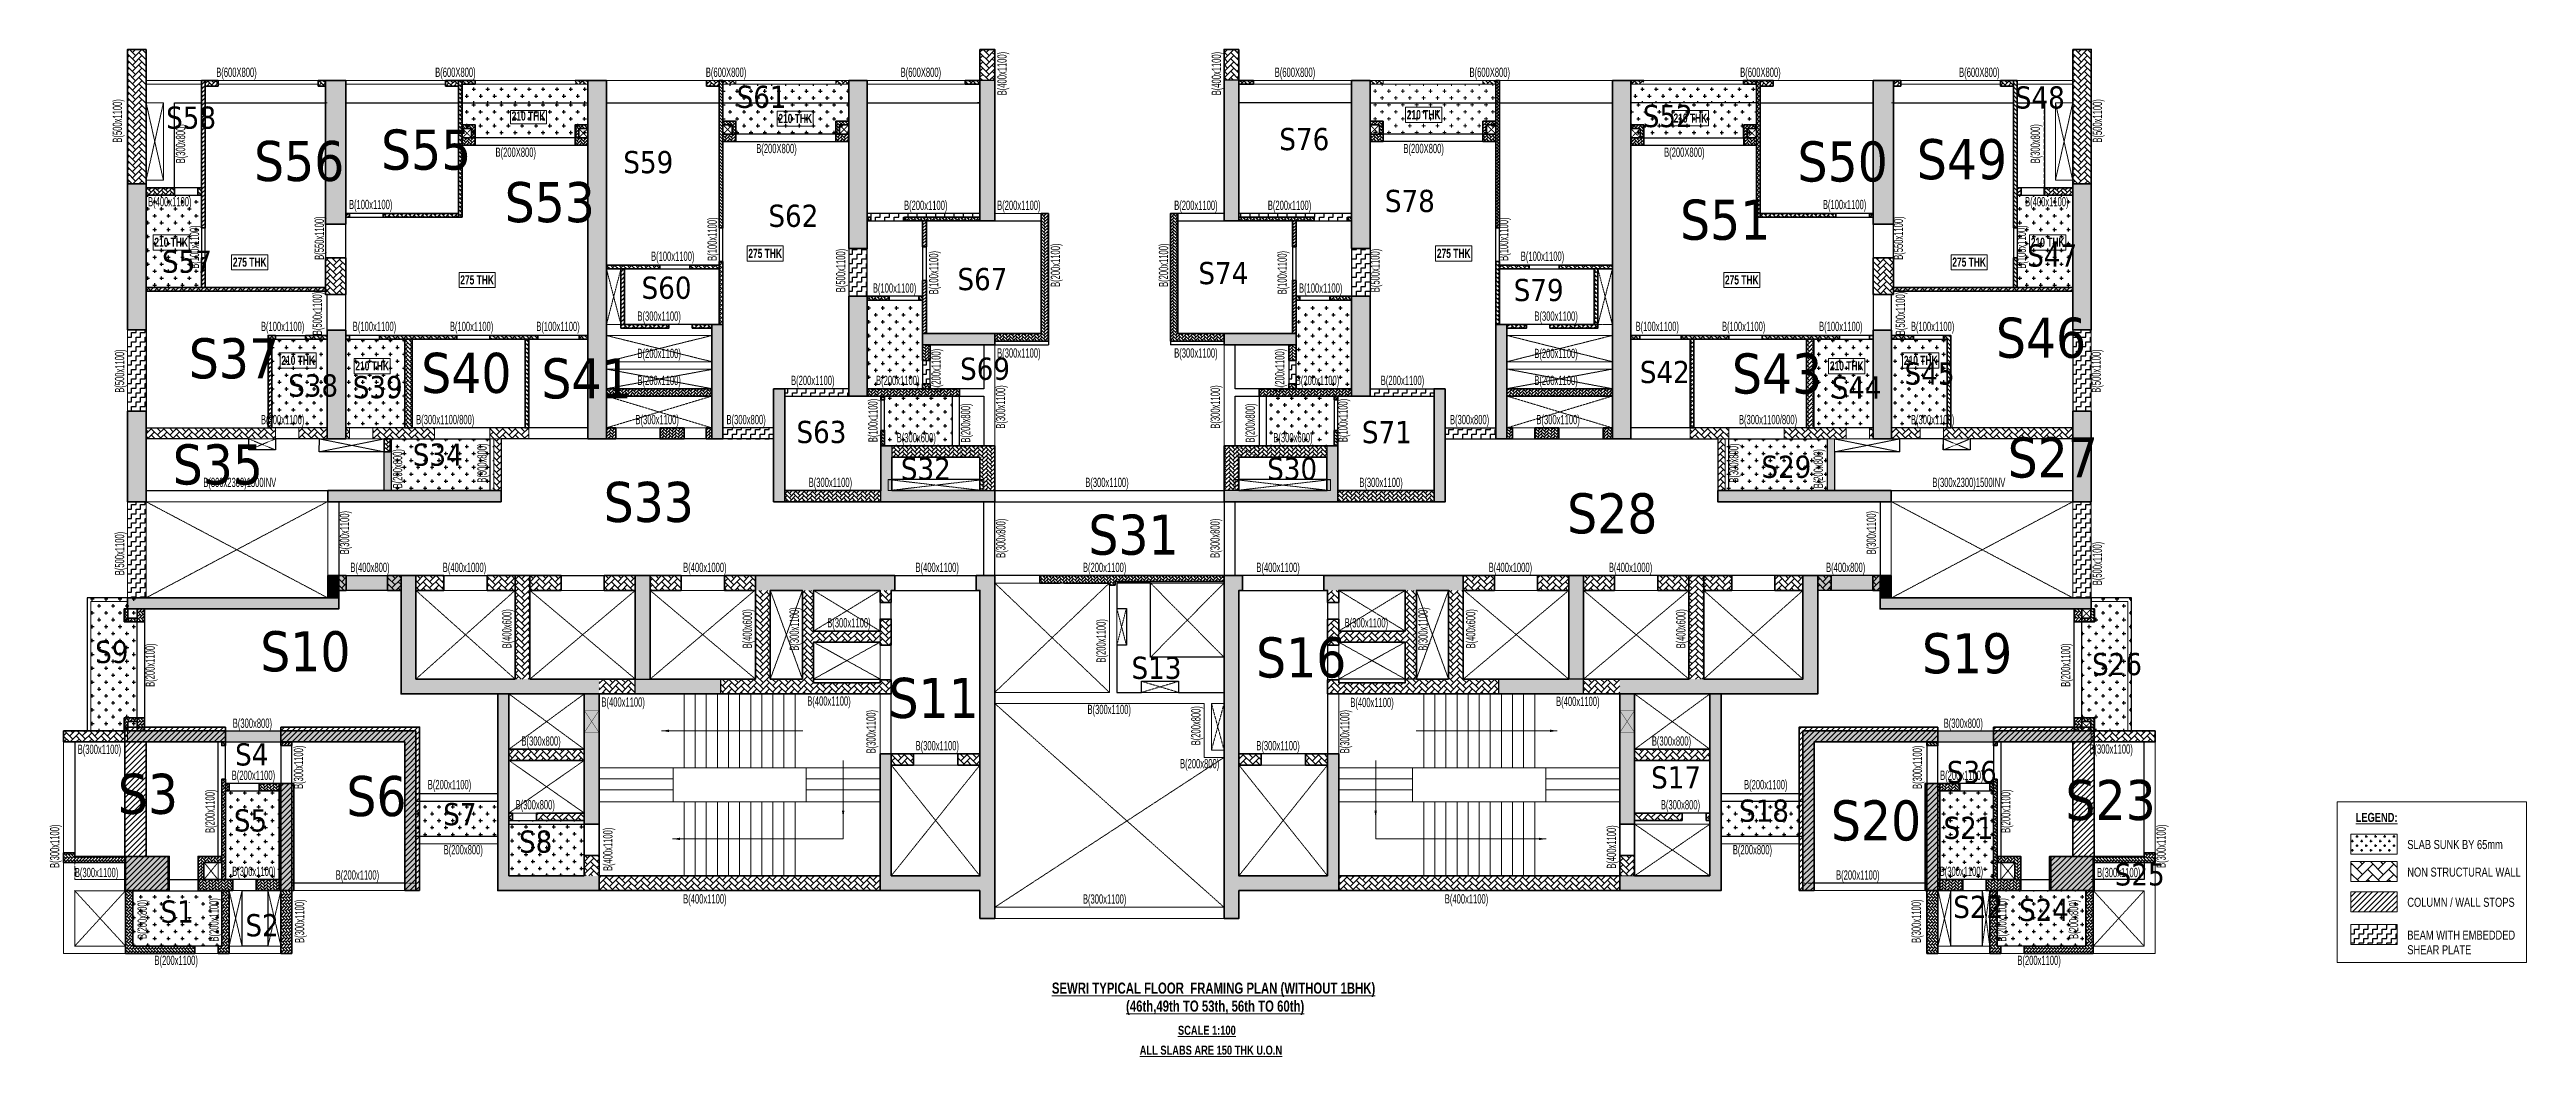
# Model space of a CAD drawing. Header units: millimetres. Extents: x -29 to 66949, y 31 to 27285.
import ezdxf

# ---------------------------------------------------------------- set-up
doc = ezdxf.new("R2010")
doc.units = ezdxf.units.MM
doc.linetypes.add('HIDDEN', pattern=[0.375, 0.25, -0.125])
for name, color, linetype, lineweight in [('A-ANNO-DIMS', 8, 'Continuous', 15), ('A-DETL-MISC', 35, 'Continuous', 15), ('A-FLOR-IDEN', 11, 'Continuous', 9), ('A-HIDD-ABVE', 8, 'HIDDEN', 20), ('G-ANNO-TEXT', 231, 'Continuous', 9), ('S-BEAM', 7, 'Continuous', 18), ('S-BEAM-IDEN', 2, 'Continuous', 9), ('S-COL HATCH', 9, 'Continuous', 0), ('S-COLS', 5, 'Continuous', 35), ('S-WALL', 4, 'Continuous', 18)]:
    doc.layers.add(name, color=color, linetype=linetype, lineweight=lineweight)
for name, color, linetype in [('changes', 7, 'Continuous'), ('S-CUTOUT', 1, 'Continuous'), ('SUNK SLAB', 8, 'Continuous')]:
    doc.layers.add(name, color=color, linetype=linetype)
doc.styles.add('Dim.s & Anno.(Misc.)', font='ARIALN.TTF')
doc.styles.add('Swis721 LtCn BT', font='swisscl.ttf', dxfattribs={"width": 0.9, "height": 233.355162})
doc.styles.add('Swis721 LtCn BT_2', font='swisscl.ttf', dxfattribs={"height": 244.992296})
doc.styles.add('Swis721 LtCn BT_B', font='', dxfattribs={"width": 0.9, "height": 246.918336})
doc.styles.get('Swis721 LtCn BT_B').set_extended_font_data('Swis721 LtCn BT', bold=True)
doc.dimstyles.new('A-GFC-100', dxfattribs={"dimscale": 100, "dimtxt": 1.75, "dimasz": 1.5, "dimexe": 1.5, "dimexo": 0, "dimgap": 1, "dimtad": 1, "dimdsep": 46, "dimtxsty": 'Dim.s & Anno.(Misc.)', "dimblk": 'ARCHTICK', "dimcen": 0, "dimdle": 1.5, "dimclrd": 256, "dimclre": 8, "dimclrt": 6, "dimazin": 2, "dimtfac": 1, "dimtix": 1, "dimtmove": 2, "dimatfit": 3, "dimfxl": 1, "dimtolj": 1, "dimlwd": -1, "dimlwe": 9, "dimarcsym": 0})
pattern_1 = [(45, (-31090211.604, 20641732.886), (0, 84.85281374), [180, -60]), (135, (-31090169.18, 20641775.31), (7e-15, 84.85281374), [180, -60])]
pattern_2 = [(45, (-31083161.56, 20641832.9), (0, 84.85281374), [180, -60]), (135, (-31083119.13, 20641875.324), (7e-15, 84.85281374), [180, -60])]
pattern_3 = [(315, (21103954.563, 31375723.854), (84.85281374, -2e-14), [180, -60]), (45, (21103996.99, 31375681.43), (84.85281374, -2e-14), [180, -60])]
pattern_4 = [(45, (-31102401.53, 20629047.31), (0, 84.85281374), [180, -60]), (135, (-31102359.1, 20629089.737), (7e-15, 84.85281374), [180, -60])]
pattern_5 = [(315, (21103954.563, 31375723.836), (84.85281374, -2e-14), [180, -60]), (45, (21103996.99, 31375681.41), (84.85281374, -2e-14), [180, -60])]
pattern_6 = [(315, (-31090211.604, 20694843.886), (84.85281374, -1e-14), [180, -60]), (45, (-31090169.18, 20694801.46), (84.85281374, -2e-14), [180, -60])]
pattern_7 = [(45, (-31346296.38, 21122710.26), (0, 84.85281374), [180, -60]), (135, (-31346253.95, 21122752.69), (7e-15, 84.85281374), [180, -60])]
pattern_8 = [(45, (-31347306.373, 21122710.26), (0, 84.85281374), [180, -60]), (135, (-31347263.947, 21122752.69), (7e-15, 84.85281374), [180, -60])]
pattern_9 = [(45, (-31089859.49, 20644552.385), (0, 84.85281374), [180, -60]), (135, (-31089817.06, 20644594.81), (7e-15, 84.85281374), [180, -60])]
pattern_10 = [(45, (-31348408.88, 20960194.44), (0, 84.85281374), [180, -60]), (135, (-31348366.456, 20960236.864), (7e-15, 84.85281374), [180, -60])]
pattern_11 = [(45, (-31353138.877, 20739329.44), (0, 84.85281374), [180, -60]), (135, (-31353096.45, 20739371.864), (7e-15, 84.85281374), [180, -60])]
pattern_12 = [(45, (-31792440.38, 20739329.44), (0, 113.13708499), [240, -80]), (135, (-31792383.81, 20739386.006), (9e-15, 113.13708499), [240, -80])]
pattern_13 = [(45, (-31352106.786, 21121410.063), (0, 84.85281374), [180, -60]), (135, (-31352064.36, 21121452.49), (7e-15, 84.85281374), [180, -60])]
pattern_14 = [(45, (-31353138.89, 20785567.39), (0, 84.85281374), [180, -60]), (135, (-31353096.463, 20785609.815), (7e-15, 84.85281374), [180, -60])]
pattern_15 = [(45, (-31793840.41, 20739329.46), (0, 113.13708499), [240, -80]), (135, (-31793783.84, 20739386.026), (9e-15, 113.13708499), [240, -80])]
pattern_16 = [(45, (-31802317.5, 20729084.55), (0, 169.7056275), [360, -120]), (135, (-31802232.65, 20729169.4), (1e-14, 169.7056275), [360, -120])]
pattern_17 = [(45, (-31802317.5, 20729084.55), (0, 113.13708499), [240, -80]), (135, (-31802260.93, 20729141.12), (9e-15, 113.13708499), [240, -80])]
pattern_18 = [(45, (-31802317.5, 20677155.55), (0, 169.7056275), [360, -120]), (135, (-31802232.65, 20677240.4), (1e-14, 169.7056275), [360, -120])]
pattern_19 = [(45, (-31365336.03, 20949949.553), (0, 84.85281374), [180, -60]), (135, (-31365293.6, 20949991.98), (7e-15, 84.85281374), [180, -60])]
pattern_20 = [(45, (-31365336.03, 20948789.553), (0, 84.85281374), [180, -60]), (135, (-31365293.6, 20948831.98), (7e-15, 84.85281374), [180, -60])]
pattern_21 = [(45, (-31364586.025, 20948789.55), (0, 84.85281374), [180, -60]), (135, (-31364543.6, 20948831.98), (7e-15, 84.85281374), [180, -60])]
pattern_22 = [(45, (-31367286.02, 20948789.55), (0, 84.85281374), [180, -60]), (135, (-31367243.596, 20948831.98), (7e-15, 84.85281374), [180, -60])]
pattern_23 = [(45, (-15037.47, -17858.63), (0, 107.76307), [228.6, -76.2]), (135, (-14983.584, -17804.75), (7e-15, 107.76307), [228.6, -76.2])]
pattern_24 = [(45, (-18086.774, -17858.63), (0, 107.76307), [228.6, -76.2]), (135, (-18032.89, -17804.745), (7e-15, 107.76307), [228.6, -76.2])]
pattern_25 = [(45, (-15037.89, -17858.63), (0, 107.76307), [228.6, -76.2]), (135, (-14984.01, -17804.744), (7e-15, 107.76307), [228.6, -76.2])]
pattern_26 = [(45, (-31618808, 20746156.34), (0, 169.7056275), [360, -120]), (135, (-31618723.15, 20746241.2), (1e-14, 169.7056275), [360, -120])]
pattern_27 = [(45, (-31682274.25, 21473233.52), (-75.1300955, 75.1300955), [])]
pattern_28 = [(0, (-31792440.38, 20734746.32), (125, 125), [125, -125]), (90, (-31792315.38, 20734746.32), (-125, 125), [125, -125])]
pattern_29 = [(0, (-31352106.79, 21121410.06), (187.5, 187.5), [93.75, -281.25]), (90, (-31352059.91, 21121363.19), (-187.5, 187.5), [93.75, -281.25])]
pattern_30 = [(0, (-31352106.79, 21120976.75), (187.5, 187.5), [93.75, -281.25]), (90, (-31352059.91, 21120929.88), (-187.5, 187.5), [93.75, -281.25])]

msp = doc.modelspace()

# ---------------------------------------------------------------- texts
at = {"layer": 'A-FLOR-IDEN', "color": 1, "char_height": 246.9, "width": 1155, "attachment_point": 2, "line_spacing_factor": 0.964267, "style": 'Swis721 LtCn BT_B'}
for s, insert in [('210 THK', (12923, 25608, 0)), ('210 THK', (20135, 25541, 0)), ('210 THK', (37128, 25645, 0)), ('210 THK', (44340, 25552, 0)), ('210 THK', (3260, 22192, 0)), ('210 THK', (54003, 22192, 0)), ('275 THK', (5384, 21654, 0)), ('275 THK', (19322, 21890, 0)), ('275 THK', (37941, 21890, 0)), ('275 THK', (51879, 21654, 0)), ('275 THK', (11533, 21173, 0)), ('275 THK', (45730, 21173, 0)), ('210 THK', (6694, 18995, 0)), ('210 THK', (8695, 18845, 0)), ('210 THK', (48568, 18845, 0)), ('210 THK', (50569, 18995, 0))]:
    msp.add_mtext(s, dxfattribs=dict(at, insert=insert))
at = {"layer": 'changes', "attachment_point": 1, "style": 'Dim.s & Anno.(Misc.)'}
for s, heights, insert, char_height in [('{\\fTahoma|b0|i0|c0|p34;S61}', [1159], (18551, 26304), 600), ('{\\fTahoma|b0|i0|c0|p34;S48}', [1159], (53115, 26287, 0), 600), ('{\\fTahoma|b0|i0|c0|p34;S58}', [1159], (3124, 25741), 600), ('{\\fTahoma|b0|i0|c0|p34;S52}', [1159], (43055, 25784, 0), 600), ('{\\fTahoma|b0|i0|c0|p34;S56}', [1159], (5502, 24811), 1084.7), ('{\\fTahoma|b0|i0|c0|p34;S55}', [1159], (8936, 25119), 1084.7), ('{\\fTahoma|b0|i0|c0|p34;S76}', [1159], (33226, 25161), 600), ('{\\fTahoma|b0|i0|c0|p34;S50}', [1159], (47239, 24798), 1084.7), ('{\\fTahoma|b0|i0|c0|p34;S49}', [1159], (50465, 24859), 1084.7), ('{\\fTahoma|b0|i0|c0|p34;S59}', [1159], (15487, 24537), 600), ('{\\fTahoma|b0|i0|c0|p34;S53}', [1159], (12278, 23697), 1084.7), ('{\\fTahoma|b0|i0|c0|p34;S78}', [1159], (36081, 23486), 600), ('{\\fTahoma|b0|i0|c0|p34;S62}', [1159], (19410, 23085), 600), ('{\\fTahoma|b0|i0|c0|p34;S51}', [1159], (44062, 23222), 1084.7), ('{\\fTahoma|b0|i0|c0|p34;S57}', [1159], (3012, 21844, 0), 600), ('{\\fTahoma|b0|i0|c0|p34;S74}', [1159], (31037, 21534), 600), ('{\\fTahoma|b0|i0|c0|p34;S47}', [1159], (53449, 22009), 600), ('{\\fTahoma|b0|i0|c0|p34;S60}', [1159], (15981, 21138), 600), ('{\\fTahoma|b0|i0|c0|p34;S67}', [1159], (24522, 21372), 600), ('{\\fTahoma|b0|i0|c0|p34;S79}', [1159], (39564, 21076), 600), ('{\\fTahoma|b0|i0|c0|p34;S37}', [1159], (3738, 19470), 1084.7), ('{\\fTahoma|b0|i0|c0|p34;S46}', [1159], (52603, 20027), 1084.7), ('{\\fTahoma|b0|i0|c0|p34;S40}', [1159], (10022, 19076, 0), 1084.7), ('{\\fTahoma|b0|i0|c0|p34;S41}', [1159], (13273, 18927), 1084.7), ('{\\fTahoma|b0|i0|c0|p34;S69}', [1159], (24593, 18945), 600), ('{\\fTahoma|b0|i0|c0|p34;S42}', [1159], (42974, 18857), 600), ('{\\fTahoma|b0|i0|c0|p34;S43}', [1159], (45464, 19059), 1084.7), ('{\\fTahoma|b0|i0|c0|p34;S45}', [1159], (50135, 18816), 600), ('{\\fTahoma|b0|i0|c0|p34;S38}', [1159], (6423, 18492), 600), ('{\\fTahoma|b0|i0|c0|p34;S39}', [1159], (8171, 18447), 600), ('{\\fTahoma|b0|i0|c0|p34;S44}', [1159], (48160, 18435), 600), ('{\\fTahoma|b0|i0|c0|p34;S63}', [1159], (20169, 17234), 600), ('{\\fTahoma|b0|i0|c0|p34;S71}', [1159], (35458, 17230), 600), ('{\\fTahoma|b0|i0|c0|p34;S27}', [1159], (52920, 16786), 1084.7), ('{\\fTahoma|b0|i0|c0|p34;S35}', [1159], (3302, 16598), 1084.7), ('{\\fTahoma|b0|i0|c0|p34;S34}', [1159], (9794, 16620), 600), ('{\\fTahoma|b0|i0|c0|p34;S32}', [1159], (22992, 16241, 0), 600), ('{\\fTahoma|b0|i0|c0|p34;S30}', [1159], (32897, 16241, 0), 600), ('{\\fTahoma|b0|i0|c0|p34;S29}', [1159], (46262, 16292), 600), ('{\\fTahoma|b0|i0|c0|p34;S33}', [1159], (14955, 15583), 1084.7), ('{\\fTahoma|b0|i0|c0|p34;S28}', [1159], (41009, 15274), 1084.7), ('{\\fTahoma|b0|i0|c0|p34;S31}', [1159], (28062, 14697), 1084.7), ('{\\fTahoma|b0|i0|c0|p34;S10}', [1133], (5669, 11541), 1084.7), ('{\\fTahoma|b0|i0|c0|p34;S16}', [1159], (32597, 11374), 1084.7), ('{\\fTahoma|b0|i0|c0|p34;S19}', [1159], (50603, 11488), 1084.7), ('{\\fTahoma|b0|i0|c0|p34;S9}', [1159], (1204, 11281), 600), ('{\\fTahoma|b0|i0|c0|p34;S13}', [1159], (29229, 10851), 600), ('{\\fTahoma|b0|i0|c0|p34;S26}', [1159], (55203, 10952), 600), ('{\\fTahoma|b0|i0|c0|p34;S11}', [1159], (22659, 10279), 1084.7), ('{\\fTahoma|b0|i0|c0|p34;S4}', [1159], (4989, 8507), 600), ('{\\fTahoma|b0|i0|c0|p34;S36}', [1159], (51277, 8031, 0), 600), ('{\\fTahoma|b0|i0|c0|p34;S3}', [1159], (1819, 7683), 1084.7), ('{\\fTahoma|b0|i0|c0|p34;S6}', [1159], (7999, 7623), 1084.7), ('{\\fTahoma|b0|i0|c0|p34;S17}', [1159], (43279, 7886), 600), ('{\\fTahoma|b0|i0|c0|p34;S23}', [1159], (54484, 7517), 1084.7), ('{\\fTahoma|b0|i0|c0|p34;S5}', [1159], (4955, 6721), 600), ('{\\fTahoma|b0|i0|c0|p34;S7}', [1159], (10618, 6890), 600), ('{\\fTahoma|b0|i0|c0|p34;S18}', [1159], (45657, 6985), 600), ('{\\fTahoma|b0|i0|c0|p34;S20}', [1159], (48141, 6963), 1084.7), ('{\\fTahoma|b0|i0|c0|p34;S8}', [1159], (12667, 6147), 600), ('{\\fTahoma|b0|i0|c0|p34;S21}', [1159], (51186, 6519), 600), ('{\\fTahoma|b0|i0|c0|p34;S25}', [1159], (55815, 5260, 0), 600), ('{\\fTahoma|b0|i0|c0|p34;S1}', [1159], (2971, 4254), 600), ('{\\fTahoma|b0|i0|c0|p34;S22}', [1159], (51450, 4380, 0), 600), ('{\\fTahoma|b0|i0|c0|p34;S24}', [1159], (53228, 4298), 600), ('{\\fTahoma|b0|i0|c0|p34;S2}', [1159], (5268, 3884, 0), 600)]:
    msp.add_mtext_dynamic_manual_height_columns(s, width=6038.66, gutter_width=5424, heights=heights, dxfattribs=dict(at, insert=insert, char_height=char_height))
at = {"layer": 'G-ANNO-TEXT', "color": 7, "char_height": 244.99, "attachment_point": 1, "line_spacing_factor": 0.971848, "style": 'Swis721 LtCn BT_2'}
for s, insert, width in [('\\fSwis721 LtCn BT|b1|i0|c0|p34|;\\LLEGEND:', (62331, 6624, 0), 1299), ('SLAB SUNK BY 65mm', (63727, 5890, 0), 3845.24), ('NON STRUCTURAL WALL', (63727, 5144, 0), 3845.24), ('COLUMN / WALL STOPS', (63727, 4328, 0), 3845.24), ('BEAM WITH EMBEDDED SHEAR PLATE', (63727, 3440, 0), 3043.58)]:
    msp.add_mtext(s, dxfattribs=dict(at, insert=insert, width=width))
at = {"layer": 'G-ANNO-TEXT', "color": 6, "insert": (27172, 2031, 0), "char_height": 300, "width": 8550.14, "attachment_point": 1, "line_spacing_factor": 0.971848, "style": 'Swis721 LtCn BT_2'}
msp.add_mtext('\\pxqc;{\\fSwis721 LtCn BT|b1|i0|c0|p34;\\LSEWRI TYPICAL FLOOR  FRAMING PLAN (WITHOUT 1BHK)\\P (46th,49th TO 53th, 56th TO 60th)}', dxfattribs=at)
at = {"layer": 'G-ANNO-TEXT', "color": 1, "char_height": 244.99, "attachment_point": 1, "line_spacing_factor": 0.971848, "style": 'Swis721 LtCn BT_2'}
for s, insert, width in [('{\\fSwis721 LtCn BT|b1|i0|c0|p34;\\LSCALE 1:100}', (30485, 863, 0), 1551.04), ('{\\fSwis721 LtCn BT|b1|i0|c0|p34;\\LALL SLABS ARE 150 THK U.O.N}', (29451, 325, 0), 3728.69)]:
    msp.add_mtext(s, dxfattribs=dict(at, insert=insert, width=width))
at = {"layer": 'S-BEAM-IDEN', "style": 'Swis721 LtCn BT', "width": 0.8}
for s, rotation, p in [('B(600X800)', 360, (4479, 26544, 0)), ('B(600X800)', 360, (10399, 26544, 0)), ('B(600X800)', 360, (17718, 26544, 0)), ('B(600X800)', 360, (22985, 26544, 0)), ('B(400x1100)', 90, (25850, 26046)), ('B(400x1100)', 90, (31648, 26046)), ('B(500x1100)', 90, (1930, 24765, 0)), ('B(500x1100)', 90, (55471, 24765, 0)), ('B(300x800)', 90, (3638, 24203, 0)), ('B(300x800)', 90, (53791, 24203, 0)), ('B(400x1100)', 360, (2636, 23040, 0)), ('B(100x1100)', 360, (8068, 22965, 0)), ('B(200x1100)', 360, (23077, 22944, 0)), ('B(100x1100)', 90, (4014, 21351, 0)), ('B(550x1100)', 90, (7390, 21593, 0)), ('B(100x1100)', 90, (18014, 21565, 0)), ('B(100x1100)', 90, (39416, 21565, 0)), ('B(550x1100)', 90, (50089, 21593, 0)), ('B(100x1100)', 90, (53416, 21351, 0)), ('B(100x1100)', 360, (16236, 21565, 0)), ('B(500x1100)', 90, (21490, 20716, 0)), ('B(100x1100)', 90, (24003, 20658, 0)), ('B(200x1100)', 90, (27296, 20859, 0)), ('B(200x1100)', 90, (30219, 20859, 0)), ('B(100x1100)', 90, (33427, 20658, 0)), ('B(500x1100)', 90, (35939, 20716, 0)), ('B(100x1100)', 360, (22235, 20704, 0)), ('B(500x1100)', 90, (7335, 19553, 0)), ('B(300x1100)', 360, (15869, 19944, 0)), ('B(500x1100)', 90, (50144, 19553, 0)), ('B(100x1100)', 360, (5687, 19665, 0)), ('B(100x1100)', 360, (8171, 19665, 0)), ('B(100x1100)', 360, (10797, 19665, 0)), ('B(100x1100)', 360, (13134, 19665, 0)), ('B(500x1100)', 90, (1990, 17995, 0)), ('B(200x1100)', 360, (15869, 18934, 0)), ('B(200x1100)', 90, (24066, 18009, 0)), ('B(200x1100)', 90, (33363, 18009, 0)), ('B(500x1100)', 90, (55439, 17995, 0)), ('B(200x1100)', 360, (15869, 18204, 0)), ('B(200x1100)', 360, (20023, 18204, 0)), ('B(200x1100)', 360, (22321, 18204, 0)), ('B(300x1100)', 90, (25812, 17022, 0)), ('B(300x1100)', 90, (31618, 17022, 0)), ('B(100x1100)', 90, (22360, 16658, 0)), ('B(200x800)', 90, (24866, 16645, 0)), ('B(200x800)', 90, (32563, 16645, 0)), ('B(100x1100)', 90, (35070, 16658, 0)), ('B(300x1100)', 360, (5687, 17144, 0)), ('B(300x1100/800)', 360, (9885, 17144, 0)), ('B(300x1100)', 360, (15815, 17144, 0)), ('B(300x800)', 360, (18277, 17144, 0)), ('B(300x600)', 360, (22878, 16654, 0)), ('B(300x600)', 360, (33064, 16654, 0)), ('B(200x800)', 90, (9507, 15409, 0)), ('B(300x800)', 90, (11790, 15561, 0)), ('B(300x800)', 90, (45639, 15561, 0)), ('B(200x800)', 90, (47923, 15409, 0)), ('B(300x2300)1500INV', 360, (4129, 15444, 0)), ('B(300x1100)', 360, (20499, 15444, 0)), ('B(300x1100)', 360, (35388, 15444, 0)), ('B(300x2300)1500INV', 360, (50885, 15444, 0)), ('B(300x1100)', 90, (8073, 13621, 0)), ('B(300x1100)', 90, (49356, 13621, 0)), ('B(500x1100)', 90, (1990, 13057, 0)), ('B(300x800)', 90, (25819, 13527, 0)), ('B(300x800)', 90, (31611, 13527, 0)), ('B(400x800)', 360, (8107, 13144, 0)), ('B(400x1000)', 360, (10605, 13144, 0)), ('B(400x1000)', 360, (17105, 13144, 0)), ('B(400x1100)', 360, (23387, 13144, 0)), ('B(200x1100)', 360, (27915, 13144, 0)), ('B(500x1100)', 90, (55467, 12785, 0)), ('B(400x600)', 90, (12463, 11076, 0)), ('B(400x600)', 90, (18963, 11076, 0)), ('B(300x1100)', 90, (20233, 11013, 0)), ('B(300x1100)', 90, (37235, 11013, 0)), ('B(400x600)', 90, (38526, 11076, 0)), ('B(400x600)', 90, (44208, 11076, 0)), ('B(300x1100)', 360, (21000, 11644, 0)), ('B(200x1100)', 90, (28531, 10693, 0)), ('B(200x1100)', 90, (2816, 10036)), ('B(200x1100)', 90, (54613, 10036)), ('B(400x1100)', 360, (14895, 9498)), ('B(400x1100)', 360, (20461, 9527)), ('B(300x1100)', 90, (22310, 8235, 0)), ('B(300x1100)', 360, (28039, 9299)), ('B(200x800)', 90, (31093, 8453, 0)), ('B(300x1100)', 90, (35120, 8235, 0)), ('B(400x1100)', 360, (35145, 9488)), ('B(400x1100)', 360, (40711, 9517)), ('B(300x800)', 360, (4927, 8926, 0)), ('B(300x800)', 360, (12733, 8444, 0)), ('B(300x800)', 360, (43299, 8444, 0)), ('B(300x1100)', 90, (6828, 7271, 0)), ('B(300x1100)', 360, (23389, 8319, 0)), ('B(200x800)', 360, (30541, 7832)), ('B(300x1100)', 90, (50602, 7271, 0)), ('B(200x1100)', 360, (4897, 7517, 0)), ('B(200x1100)', 360, (10200, 7265, 0)), ('B(200x1100)', 90, (4436, 6082, 0)), ('B(300x800)', 360, (12575, 6719, 0)), ('B(200x1100)', 90, (52994, 6082, 0)), ('B(300x1100)', 90, (234, 5134, 0)), ('B(400x1100)', 90, (15193, 5050)), ('B(400x1100)', 90, (42331, 5113)), ('B(300x1100)', 90, (57195, 5134, 0)), ('B(200x800)', 360, (10628, 5502, 0)), ('B(300x1100)', 360, (656, 4886, 0)), ('B(300x1100)', 360, (4910, 4917, 0)), ('B(200x1100)', 360, (7709, 4819, 0)), ('B(200x800)', 90, (2602, 3211)), ('B(200x1100)', 90, (4543, 3142)), ('B(300x1100)', 90, (6857, 3106, 0)), ('B(400x1100)', 360, (17105, 4172, 0)), ('B(300x1100)', 360, (27915, 4169, 0)), ('B(400x1100)', 360, (37701, 4172, 0)), ('B(300x1100)', 90, (50573, 3106, 0)), ('B(200x1100)', 90, (52887, 3142)), ('B(200x800)', 90, (54828, 3211)), ('B(200x1100)', 360, (2809, 2509, 0))]:
    msp.add_text(s, height=250, rotation=rotation, dxfattribs=at).set_placement(p)
for s, p in [('B(600X800)', (33102, 26544, 0)), ('B(600X800)', (38369, 26544, 0)), ('B(600X800)', (45688, 26544, 0)), ('B(600X800)', (51608, 26544, 0)), ('B(200X800)', (12031, 24380)), ('B(200X800)', (19081, 24480)), ('B(200X800)', (36581, 24480)), ('B(200X800)', (43631, 24380)), ('B(200x1100)', (25595, 22944, 0)), ('B(200x1100)', (30383, 22944, 0)), ('B(200x1100)', (32915, 22944, 0)), ('B(100x1100)', (47924, 22965, 0)), ('B(400x1100)', (53393, 23040, 0)), ('B(100x1100)', (39756, 21565, 0)), ('B(100x1100)', (33757, 20704, 0)), ('B(300x1100)', (40123, 19944, 0)), ('B(100x1100)', (42858, 19665, 0)), ('B(100x1100)', (45195, 19665, 0)), ('B(100x1100)', (47821, 19665, 0)), ('B(100x1100)', (50304, 19665, 0)), ('B(300x1100)', (25595, 18947, 0)), ('B(300x1100)', (30383, 18947, 0)), ('B(200x1100)', (40121, 18934, 0)), ('B(200x1100)', (33671, 18204, 0)), ('B(200x1100)', (35969, 18204, 0)), ('B(200x1100)', (40121, 18204, 0)), ('B(300x800)', (37840, 17144, 0)), ('B(300x1100)', (40177, 17144, 0)), ('B(300x1100/800)', (45654, 17144, 0)), ('B(300x1100)', (50304, 17144, 0)), ('B(300x1100)', (27978, 15444, 0)), ('B(400x1100)', (32605, 13144, 0)), ('B(400x1000)', (38887, 13144, 0)), ('B(400x1000)', (42137, 13144, 0)), ('B(400x800)', (48010, 13144, 0)), ('B(300x1100)', (34992, 11644, 0)), ('B(300x800)', (51190, 8926, 0)), ('B(300x1100)', (733, 8221)), ('B(300x1100)', (32603, 8319, 0)), ('B(300x1100)', (55130, 8227)), ('B(200x1100)', (45792, 7265, 0)), ('B(200x1100)', (51094, 7517, 0)), ('B(300x800)', (43543, 6719, 0)), ('B(200x800)', (45489, 5502, 0)), ('B(200x1100)', (48282, 4819, 0)), ('B(300x1100)', (51082, 4917, 0)), ('B(300x1100)', (55336, 4886, 0)), ('B(200x1100)', (53183, 2509, 0))]:
    msp.add_text(s, height=250, dxfattribs=at).set_placement(p)

# ---------------------------------------------------------------- blocks, each defined once
blk = doc.blocks.new('A$Ca6b6972b')
at = {"layer": 'S-COL HATCH'}
h = blk.add_hatch(dxfattribs=at)
h.set_pattern_fill('AR-HBONE', color=256, scale=15)
h.set_pattern_definition(pattern_1)
edge = h.paths.add_edge_path()
edge.add_line((10779, 22426), (11129, 22426))
edge.add_line((11129, 22426), (11129, 22076))
edge.add_line((11129, 22076), (11029, 22076))
edge.add_line((11029, 22076), (11029, 22326))
edge.add_line((11029, 22326), (10779, 22326))
edge.add_line((10779, 22326), (10779, 22426))
h = blk.add_hatch(dxfattribs=at)
h.set_pattern_fill('AR-HBONE', color=256, scale=15)
h.set_pattern_definition(pattern_1)
edge = h.paths.add_edge_path()
edge.add_line((14179, 22426), (13829, 22426))
edge.add_line((13829, 22426), (13829, 22076))
edge.add_line((13829, 22076), (13929, 22076))
edge.add_line((13929, 22076), (13929, 22326))
edge.add_line((13929, 22326), (14179, 22326))
edge.add_line((14179, 22326), (14179, 22426))
h = blk.add_hatch(dxfattribs=at)
h.set_pattern_fill('AR-HBONE', color=256, scale=15)
h.set_pattern_definition(pattern_2)
edge = h.paths.add_edge_path()
edge.add_line((17829, 22526), (18179, 22526))
edge.add_line((18179, 22526), (18179, 22176))
edge.add_line((18179, 22176), (18079, 22176))
edge.add_line((18079, 22176), (18079, 22426))
edge.add_line((18079, 22426), (17829, 22426))
edge.add_line((17829, 22426), (17829, 22526))
h = blk.add_hatch(dxfattribs=at)
h.set_pattern_fill('AR-HBONE', color=256, scale=15)
h.set_pattern_definition([(45, (-31339290.95, 20824202.644), (0, 84.85281374), [180, -60]), (135, (-31339248.523, 20824245.07), (7e-15, 84.85281374), [180, -60])])
h.paths.add_polyline_path([(17829, 22176), (17829, 21976), (18179, 21976), (18179, 22176)])
h = blk.add_hatch(dxfattribs=at)
h.set_pattern_fill('AR-HBONE', color=256, scale=15)
h.set_pattern_definition(pattern_2)
edge = h.paths.add_edge_path()
edge.add_line((21229, 22526), (20879, 22526))
edge.add_line((20879, 22526), (20879, 22176))
edge.add_line((20879, 22176), (20979, 22176))
edge.add_line((20979, 22176), (20979, 22426))
edge.add_line((20979, 22426), (21229, 22426))
edge.add_line((21229, 22426), (21229, 22526))
h = blk.add_hatch(dxfattribs=at)
h.set_pattern_fill('AR-HBONE', color=256, scale=15)
h.set_pattern_definition([(45, (-31336241, 20824202.644), (0, 84.85281374), [180, -60]), (135, (-31336198.57, 20824245.07), (7e-15, 84.85281374), [180, -60])])
h.paths.add_polyline_path([(20879, 22176), (20879, 21976), (21229, 21976), (21229, 22176)])
h = blk.add_hatch(dxfattribs=at)
h.set_pattern_fill('AR-HBONE', color=256, scale=15)
h.set_pattern_definition([(45, (-31346340.994, 20824102.645), (0, 84.85281374), [180, -60]), (135, (-31346298.57, 20824145.07), (7e-15, 84.85281374), [180, -60])])
h.paths.add_polyline_path([(10779, 22076), (10779, 21876), (11129, 21876), (11129, 22076)])
h = blk.add_hatch(dxfattribs=at)
h.set_pattern_fill('AR-HBONE', color=256, scale=15)
h.set_pattern_definition([(45, (-31343291.04, 20824102.645), (0, 84.85281374), [180, -60]), (135, (-31343248.616, 20824145.07), (7e-15, 84.85281374), [180, -60])])
h.paths.add_polyline_path([(13829, 22076), (13829, 21876), (14179, 21876), (14179, 22076)])
h = blk.add_hatch(dxfattribs=at)
h.set_pattern_fill('AR-HBONE', color=256, scale=15)
h.set_pattern_definition(pattern_4)
edge = h.paths.add_edge_path()
edge.add_line((1989, 8976), (1639, 8976))
edge.add_line((1639, 8976), (1639, 9326))
edge.add_line((1639, 9326), (1739, 9326))
edge.add_line((1739, 9326), (1739, 9076))
edge.add_line((1739, 9076), (1989, 9076))
edge.add_line((1989, 9076), (1989, 8976))
h = blk.add_hatch(dxfattribs=at)
h.set_pattern_fill('AR-HBONE', color=256, scale=15, angle=-90)
h.set_pattern_definition(pattern_3)
h.paths.add_polyline_path([(1989, 8976), (2189, 8976), (2189, 9326), (1989, 9326)])
h = blk.add_hatch(dxfattribs=at)
h.set_pattern_fill('AR-HBONE', color=256, scale=15, angle=-90)
h.set_pattern_definition(pattern_5)
h.paths.add_polyline_path([(1989, 8976), (2189, 8976), (2189, 9326), (1989, 9326)])
h = blk.add_hatch(dxfattribs=at)
h.set_pattern_fill('AR-HBONE', color=256, scale=15)
h.set_pattern_definition(pattern_4)
edge = h.paths.add_edge_path()
edge.add_line((1989, 6376), (1639, 6376))
edge.add_line((1639, 6376), (1639, 6026))
edge.add_line((1639, 6026), (1739, 6026))
edge.add_line((1739, 6026), (1739, 6276))
edge.add_line((1739, 6276), (1989, 6276))
edge.add_line((1989, 6276), (1989, 6376))
h = blk.add_hatch(dxfattribs=at)
h.set_pattern_fill('AR-HBONE', color=256, scale=15, angle=-90)
h.set_pattern_definition(pattern_3)
h.paths.add_polyline_path([(1989, 6376), (2189, 6376), (2189, 6026), (1989, 6026)])
h = blk.add_hatch(dxfattribs=at)
h.set_pattern_fill('AR-HBONE', color=256, scale=15, angle=-90)
h.set_pattern_definition(pattern_5)
h.paths.add_polyline_path([(1989, 6026), (2189, 6026), (2189, 6376), (1989, 6376)])
h = blk.add_hatch(dxfattribs=at)
h.set_pattern_fill('AR-HBONE', color=256, scale=15, angle=-90)
h.set_pattern_definition([(315, (21106240.17, 31372203.845), (84.85281374, -2e-14), [180, -60]), (45, (21106282.595, 31372161.42), (84.85281374, -2e-14), [180, -60])])
h.paths.add_polyline_path([(4275, 5726), (4275, 5626), (4375, 5626), (4375, 5726)])
h = blk.add_hatch(dxfattribs=at)
h.set_pattern_fill('AR-HBONE', color=256, scale=15, angle=-90)
h.set_pattern_definition([(315, (21107940.21, 31376673.825), (84.85281374, -2e-14), [180, -60]), (45, (21107982.637, 31376631.4), (84.85281374, -2e-14), [180, -60])])
h.paths.add_polyline_path([(6175, 5726), (5875, 5726), (5875, 5626), (6175, 5626)])
h = blk.add_hatch(dxfattribs=at)
h.set_pattern_fill('AR-HBONE', color=256, scale=15, angle=-90)
h.set_pattern_definition([(315, (21106240.17, 31371193.857), (84.85281374, -2e-14), [180, -60]), (45, (21106282.595, 31371151.43), (84.85281374, -2e-14), [180, -60])])
h.paths.add_polyline_path([(4275, 4716), (4275, 2000), (4375, 2000), (4375, 4716)])
h = blk.add_hatch(dxfattribs=at)
h.set_pattern_fill('AR-HBONE', color=256, scale=15)
h.set_pattern_definition([(45, (-31362017.66, 21106363.37), (0, 84.85281374), [180, -60]), (135, (-31361975.23, 21106405.8), (7e-15, 84.85281374), [180, -60])])
h.paths.add_polyline_path([(4375, 4398), (4475, 4398), (4475, 4598), (4375, 4598)])
h = blk.add_hatch(dxfattribs=at)
h.set_pattern_fill('AR-HBONE', color=256, scale=15)
h.set_pattern_definition([(45, (-31361107.653, 21106363.37), (0, 84.85281374), [180, -60]), (135, (-31361065.227, 21106405.8), (7e-15, 84.85281374), [180, -60])])
h.paths.add_polyline_path([(5875, 4398), (5875, 4598), (5285, 4598), (5285, 4398)])
h = blk.add_hatch(dxfattribs=at)
h.set_pattern_fill('AR-HBONE', color=256, scale=15, angle=-90)
h.set_pattern_definition(pattern_6)
h.paths.add_polyline_path([(0, 2726), (200, 2726), (300, 2726), (300, 2626), (1675, 2626), (1675, 2466), (0, 2466)])
h = blk.add_hatch(dxfattribs=at)
h.set_pattern_fill('AR-HBONE', color=256, scale=15)
h.set_pattern_definition([(45, (-31100345.92, 20625022.12), (0, 84.85281374), [180, -60]), (135, (-31100303.495, 20625064.55), (7e-15, 84.85281374), [180, -60])])
h.paths.add_polyline_path([(4275, 2625), (3635, 2625), (3635, 2000), (3795, 2000), (3795, 2466), (4275, 2466)])
h = blk.add_hatch(dxfattribs=at)
h.set_pattern_fill('AR-HBONE', color=256, scale=15, angle=-90)
h.set_pattern_definition(pattern_6)
edge = h.paths.add_edge_path()
edge.add_line((1875, 1700), (1875, 200))
edge.add_line((1875, 200), (3545, 200))
edge.add_line((3545, 200), (3545, 0))
edge.add_line((3545, 0), (1675, 0))
edge.add_line((1675, 0), (1675, 1700))
edge.add_line((1675, 1700), (1875, 1700))
h = blk.add_hatch(dxfattribs=at)
h.set_pattern_fill('AR-HBONE', color=256, scale=15)
h.set_pattern_definition([(45, (-31362507.66, 21103765.56), (0, 84.85281374), [180, -60]), (135, (-31362465.23, 21103807.99), (7e-15, 84.85281374), [180, -60])])
h.paths.add_polyline_path([(4575, 1700), (4575, 2000), (3635, 2000), (3635, 1700)])
h = blk.add_hatch(dxfattribs=at)
h.set_pattern_fill('AR-HBONE', color=256, scale=15, angle=-90)
h.set_pattern_definition(pattern_6)
h.paths.add_polyline_path([(4275, 200), (4175, 200), (4175, 0), (4475, 0), (4475, 1700), (4275, 1700)])
h = blk.add_hatch(dxfattribs=at)
h.set_pattern_fill('AR-HBONE', color=256, scale=15)
h.set_pattern_definition([(45, (-31361107.653, 21103765.56), (0, 84.85281374), [180, -60]), (135, (-31361065.227, 21103807.99), (7e-15, 84.85281374), [180, -60])])
h.paths.add_polyline_path([(5875, 1700), (5875, 2000), (5205, 2000), (5205, 1700)])
h = blk.add_hatch(dxfattribs=at)
h.set_pattern_fill('AR-HBONE', color=256, scale=15, angle=-90)
h.set_pattern_definition([(315, (21107940.21, 31371048.637), (84.85281374, -2e-14), [180, -60]), (45, (21107982.637, 31371006.21), (84.85281374, -2e-14), [180, -60])])
h.paths.add_polyline_path([(5875, 0), (6175, 0), (6175, 1700), (5875, 1700)])
at = {"layer": 'S-COLS'}
for points in [[(10779, 22426), (11129, 22426), (11129, 22076), (11029, 22076), (11029, 22326), (10779, 22326), (10779, 22426)], [(14179, 22426), (13829, 22426), (13829, 22076), (13929, 22076), (13929, 22326), (14179, 22326), (14179, 22426)], [(17829, 22526), (18179, 22526), (18179, 22176), (18079, 22176), (18079, 22426), (17829, 22426), (17829, 22526)], [(21229, 22526), (20879, 22526), (20879, 22176), (20979, 22176), (20979, 22426), (21229, 22426), (21229, 22526)], [(1875, 1700), (1875, 200), (3545, 200), (3545, 0), (1675, 0), (1675, 1700), (1875, 1700)]]:
    blk.add_lwpolyline(points, dxfattribs=at)
for points in [[(17829, 22176), (18179, 22176), (18179, 21976), (17829, 21976)], [(20879, 22176), (21229, 22176), (21229, 21976), (20879, 21976)]]:
    blk.add_lwpolyline(points, close=True, dxfattribs=at)
at = {"layer": 'S-COLS', "elevation": 0}
for points in [[(10779, 22076), (11129, 22076), (11129, 21876), (10779, 21876)], [(13829, 22076), (14179, 22076), (14179, 21876), (13829, 21876)], [(2189, 9326), (2189, 8976), (1989, 8976), (1989, 9326)], [(2189, 6026), (2189, 6376), (1989, 6376), (1989, 6026)], [(4375, 5726), (4375, 5626), (4275, 5626), (4275, 5726)], [(6175, 5626), (6175, 5726), (5875, 5726), (5875, 5626)], [(4375, 4716), (4375, 2000), (4275, 2000), (4275, 4716)], [(4375, 4598), (4475, 4598), (4475, 4398), (4375, 4398)], [(5285, 4598), (5875, 4598), (5875, 4398), (5285, 4398)], [(0, 2726), (200, 2726), (300, 2726), (300, 2626), (1675, 2626), (1675, 2466), (0, 2466)], [(3635, 2000), (4575, 2000), (4575, 1700), (3635, 1700)], [(4275, 200), (4175, 200), (4175, 0), (4475, 0), (4475, 1700), (4275, 1700)], [(5205, 2000), (5875, 2000), (5875, 1700), (5205, 1700)], [(6175, 0), (6175, 1700), (5875, 1700), (5875, 0)]]:
    blk.add_lwpolyline(points, close=True, dxfattribs=at)
for points in [[(1989, 8976), (1639, 8976), (1639, 9326), (1739, 9326), (1739, 9076), (1989, 9076), (1989, 8976)], [(1989, 6376), (1639, 6376), (1639, 6026), (1739, 6026), (1739, 6276), (1989, 6276), (1989, 6376)], [(4275, 2625), (3635, 2625), (3635, 2000), (3795, 2000), (3795, 2466), (4275, 2466), (4275, 2625)]]:
    blk.add_lwpolyline(points, dxfattribs=at)
blk = doc.blocks.new('A$Cbe320e20')
at = {"layer": 'S-COL HATCH'}
h = blk.add_hatch(dxfattribs=at)
h.set_pattern_fill('AR-HBONE', color=256, scale=30)
h.set_pattern_definition(pattern_16)
h.paths.add_polyline_path([(-7796, 17040), (-7296, 17040), (-7296, 13401), (-7796, 13401)])
h = blk.add_hatch(dxfattribs=at)
h.set_pattern_fill('AR-HBONE', color=256, scale=30)
h.set_pattern_definition(pattern_16)
h.paths.add_polyline_path([(15654, 17040), (15254, 17040), (15254, 16206), (15254, 16206), (15654, 16206)])
h = blk.add_hatch(dxfattribs=at)
h.set_pattern_fill('AR-HBONE', color=256, scale=30)
h.set_pattern_definition(pattern_16)
h.paths.add_polyline_path([(21854, 17040), (22254, 17040), (22254, 16206), (22254, 16206), (21854, 16206)])
h = blk.add_hatch(dxfattribs=at)
h.set_pattern_fill('AR-HBONE', color=256, scale=30)
h.set_pattern_definition(pattern_16)
h.paths.add_polyline_path([(45304, 17040), (44804, 17040), (44804, 13401), (45304, 13401)])
at = {"layer": 'S-COL HATCH', "transparency": 33554687}
h = blk.add_hatch(color=256, dxfattribs=at)
h.dxf.hatch_style = 1
h.paths.add_polyline_path([(-1896, 16200), (-2446, 16200), (-2446, 12310), (-1896, 12310)])
h = blk.add_hatch(color=256, dxfattribs=at)
h.dxf.hatch_style = 1
h.paths.add_polyline_path([(4654, 6500), (5154, 6500), (5154, 16200), (4654, 16200)])
h = blk.add_hatch(color=256, dxfattribs=at)
h.dxf.hatch_style = 1
h.paths.add_polyline_path([(11704, 11650), (12204, 11650), (12204, 16200), (11704, 16200)])
h = blk.add_hatch(color=256, dxfattribs=at)
h.dxf.hatch_style = 1
h.paths.add_polyline_path([(15254, 16206), (15654, 16206), (15654, 12400), (15254, 12400)])
h = blk.add_hatch(color=256, dxfattribs=at)
h.dxf.hatch_style = 1
h.paths.add_polyline_path([(22254, 16206), (21854, 16206), (21854, 12400), (22254, 12400)])
h = blk.add_hatch(color=256, dxfattribs=at)
h.dxf.hatch_style = 1
h.paths.add_polyline_path([(25804, 16200), (25304, 16200), (25304, 11650), (25804, 11650)])
h = blk.add_hatch(color=256, dxfattribs=at)
h.dxf.hatch_style = 1
h.paths.add_polyline_path([(32854, 16200), (32354, 16200), (32354, 6500), (32854, 6500)])
h = blk.add_hatch(color=256, dxfattribs=at)
h.dxf.hatch_style = 1
h.paths.add_polyline_path([(39404, 12310), (39954, 12310), (39954, 16200), (39404, 16200)])
h = blk.add_hatch(color=256, dxfattribs=at)
h.dxf.hatch_style = 1
h.paths.add_polyline_path([(-7296, 13401), (-7796, 13401), (-7796, 9451), (-7296, 9451)])
h = blk.add_hatch(color=256, dxfattribs=at)
h.dxf.hatch_style = 1
h.paths.add_polyline_path([(44804, 13401), (45304, 13401), (45304, 9451), (44804, 9451)])
at = {"layer": 'S-COL HATCH'}
h = blk.add_hatch(dxfattribs=at)
h.set_pattern_fill('AR-HBONE', color=256, scale=30)
h.set_pattern_definition(pattern_16)
h.paths.add_polyline_path([(-1896, 11400), (-2446, 11400), (-2446, 10410), (-1896, 10410)])
h = blk.add_hatch(dxfattribs=at)
h.set_pattern_fill('AR-HBONE', color=256, scale=30)
h.set_pattern_definition(pattern_16)
h.paths.add_polyline_path([(39404, 10410), (39954, 10410), (39954, 11400), (39404, 11400)])
at = {"layer": 'S-COL HATCH', "transparency": 33554687}
h = blk.add_hatch(color=256, dxfattribs=at)
h.dxf.hatch_style = 1
h.paths.add_polyline_path([(12204, 10360), (11704, 10360), (11704, 7660), (12204, 7660)])
h = blk.add_hatch(color=256, dxfattribs=at)
h.dxf.hatch_style = 1
h.paths.add_polyline_path([(25304, 7660), (25804, 7660), (25804, 10360), (25304, 10360)])
h = blk.add_hatch(color=256, dxfattribs=at)
h.dxf.hatch_style = 1
h.paths.add_polyline_path([(-1896, 9200), (-1896, 9200), (-1896, 9300), (-1896, 9440), (-2396, 9440), (-2396, 6500), (-1896, 6500)])
h = blk.add_hatch(color=256, dxfattribs=at)
h.dxf.hatch_style = 1
h.paths.add_polyline_path([(8304, 6500), (8304, 9600), (8004, 9600), (8004, 6500)])
h = blk.add_hatch(color=256, dxfattribs=at)
h.dxf.hatch_style = 1
h.paths.add_polyline_path([(29204, 9600), (29204, 6500), (29504, 6500), (29504, 9600)])
h = blk.add_hatch(color=256, dxfattribs=at)
h.dxf.hatch_style = 1
h.paths.add_polyline_path([(39404, 9200), (39404, 9200), (39404, 9300), (39404, 9440), (39904, 9440), (39904, 6500), (39404, 6500)])
h = blk.add_hatch(color=256, dxfattribs=at)
h.dxf.hatch_style = 1
h.paths.add_polyline_path([(15654, 9350), (13704, 9350), (13704, 9050), (15654, 9050)])
h = blk.add_hatch(color=256, dxfattribs=at)
h.dxf.hatch_style = 1
h.paths.add_polyline_path([(21854, 9350), (23804, 9350), (23804, 9050), (21854, 9050)])
at = {"layer": 'S-COL HATCH'}
h = blk.add_hatch(dxfattribs=at)
h.set_pattern_fill('AR-HBONE', color=256, scale=15)
h.set_pattern_definition(pattern_19)
h.paths.add_polyline_path([(5154, 7860), (5154, 7660), (8004, 7660), (8004, 7860)])
at = {"layer": 'S-COL HATCH', "transparency": 33554687}
h = blk.add_hatch(color=256, dxfattribs=at)
h.dxf.hatch_style = 1
h.paths.add_polyline_path([(9974, 7860), (9674, 7860), (9674, 4800), (9974, 4800), (9974, 5100)])
h = blk.add_hatch(color=256, dxfattribs=at)
h.dxf.hatch_style = 1
h.paths.add_polyline_path([(27534, 7860), (27834, 7860), (27834, 4800), (27534, 4800), (27534, 5100)])
at = {"layer": 'S-COL HATCH'}
h = blk.add_hatch(dxfattribs=at)
h.set_pattern_fill('AR-HBONE', color=256, scale=15)
h.set_pattern_definition(pattern_19)
h.paths.add_polyline_path([(29504, 7860), (29504, 7660), (32354, 7660), (32354, 7860)])
at = {"layer": 'S-COL HATCH', "transparency": 33554687}
h = blk.add_hatch(color=256, dxfattribs=at)
h.dxf.hatch_style = 1
h.paths.add_polyline_path([(-7796, 4800), (-7296, 4800), (-7296, 7251), (-7796, 7251)])
at = {"layer": 'S-COL HATCH'}
h = blk.add_hatch(dxfattribs=at)
h.set_pattern_fill('AR-HBONE', color=256, scale=30)
h.set_pattern_definition(pattern_16)
h.paths.add_polyline_path([(-3786, 6799), (-7294, 6799), (-7294, 6501), (-3786, 6501)])
h = blk.add_hatch(dxfattribs=at)
h.set_pattern_fill('AR-HBONE', color=256, scale=30)
h.set_pattern_definition(pattern_16)
h.paths.add_polyline_path([(-2396, 6799), (-3166, 6799), (-3166, 6499), (-2615, 6499), (-2615, 6500), (-2396, 6500)])
h = blk.add_hatch(dxfattribs=at)
h.set_pattern_fill('AR-HBONE', color=256, scale=30)
h.set_pattern_definition(pattern_16)
h.paths.add_polyline_path([(-1795, 6800), (-1896, 6800), (-1896, 6500), (-1795, 6500)])
h = blk.add_hatch(dxfattribs=at)
h.set_pattern_fill('AR-HBONE', color=256, scale=30)
h.set_pattern_definition(pattern_16)
h.paths.add_polyline_path([(504, 6800), (-1165, 6800), (-1165, 6500), (504, 6500)])
h = blk.add_hatch(dxfattribs=at)
h.set_pattern_fill('AR-HBONE', color=256, scale=30)
h.set_pattern_definition(pattern_16)
h.paths.add_polyline_path([(2004, 6800), (2004, 6500), (3054, 6500), (3054, 6800)])
h = blk.add_hatch(dxfattribs=at)
h.set_pattern_fill('AR-HBONE', color=256, scale=15)
h.set_pattern_definition(pattern_22)
h.paths.add_polyline_path([(5154, 6800), (5154, 6500), (5404, 6500), (5404, 6800)])
h = blk.add_hatch(dxfattribs=at)
h.set_pattern_fill('AR-HBONE', color=256, scale=15)
h.set_pattern_definition(pattern_20)
h.paths.add_polyline_path([(6604, 6800), (6604, 6500), (7254, 6500), (7254, 6800)])
h = blk.add_hatch(dxfattribs=at)
h.set_pattern_fill('AR-HBONE', color=256, scale=15)
h.set_pattern_definition(pattern_21)
h.paths.add_polyline_path([(7854, 6800), (7854, 6500), (8004, 6500), (8004, 6800)])
h = blk.add_hatch(dxfattribs=at)
h.set_pattern_fill('AR-HBONE', color=256, scale=15)
h.set_pattern_definition(pattern_21)
h.paths.add_polyline_path([(29654, 6500), (29654, 6800), (29504, 6800), (29504, 6500)])
h = blk.add_hatch(dxfattribs=at)
h.set_pattern_fill('AR-HBONE', color=256, scale=15)
h.set_pattern_definition(pattern_20)
h.paths.add_polyline_path([(30904, 6500), (30904, 6800), (30254, 6800), (30254, 6500)])
h = blk.add_hatch(dxfattribs=at)
h.set_pattern_fill('AR-HBONE', color=256, scale=15)
h.set_pattern_definition(pattern_22)
h.paths.add_polyline_path([(32354, 6500), (32354, 6800), (32104, 6800), (32104, 6500)])
h = blk.add_hatch(dxfattribs=at)
h.set_pattern_fill('AR-HBONE', color=256, scale=30)
h.set_pattern_definition(pattern_16)
h.paths.add_polyline_path([(34454, 6800), (34454, 6500), (35504, 6500), (35504, 6800)])
h = blk.add_hatch(dxfattribs=at)
h.set_pattern_fill('AR-HBONE', color=256, scale=30)
h.set_pattern_definition(pattern_16)
h.paths.add_polyline_path([(37004, 6800), (38674, 6800), (38674, 6500), (37004, 6500)])
h = blk.add_hatch(dxfattribs=at)
h.set_pattern_fill('AR-HBONE', color=256, scale=30)
h.set_pattern_definition(pattern_16)
h.paths.add_polyline_path([(39304, 6800), (39404, 6800), (39404, 6500), (39304, 6500)])
h = blk.add_hatch(dxfattribs=at)
h.set_pattern_fill('AR-HBONE', color=256, scale=30)
h.set_pattern_definition(pattern_16)
h.paths.add_polyline_path([(39904, 6799), (40675, 6799), (40675, 6499), (40124, 6499), (40124, 6500), (39904, 6500)])
h = blk.add_hatch(dxfattribs=at)
h.set_pattern_fill('AR-HBONE', color=256, scale=30)
h.set_pattern_definition(pattern_16)
h.paths.add_polyline_path([(41295, 6799), (44803, 6799), (44803, 6501), (41295, 6501)])
at = {"layer": 'S-COL HATCH', "transparency": 33554687}
h = blk.add_hatch(color=256, dxfattribs=at)
h.dxf.hatch_style = 1
h.paths.add_polyline_path([(45304, 7251), (44804, 7251), (44804, 4800), (45304, 4800)])
at = {"layer": 'S-COL HATCH'}
h = blk.add_hatch(dxfattribs=at)
h.set_pattern_fill('AR-HBONE', color=256, scale=20)
h.set_pattern_definition([(45, (-31797377.5, 20724184.55), (0, 113.13708499), [240, -80]), (135, (-31797320.93, 20724241.12), (9e-15, 113.13708499), [240, -80])])
h.paths.add_polyline_path([(-696, 6150), (-696, 6500), (-856, 6500), (-856, 6150)])
h = blk.add_hatch(dxfattribs=at)
h.set_pattern_fill('AR-HBONE', color=256, scale=30)
h.set_pattern_definition(pattern_16)
h.paths.add_polyline_path([(2304, 6500), (2104, 6500), (2104, 5100), (2304, 5100)])
at = {"layer": 'S-COL HATCH', "transparency": 33554687}
h = blk.add_hatch(color=256, dxfattribs=at)
h.dxf.hatch_style = 1
h.paths.add_polyline_path([(12574, 6310), (12874, 6310), (12874, 5100), (15654, 5100), (15654, 4800), (12574, 4800)])
at = {"layer": 'S-COL HATCH'}
h = blk.add_hatch(dxfattribs=at)
h.set_pattern_fill('AR-HBONE', color=256, scale=20)
h.set_pattern_definition(pattern_17)
h.paths.add_polyline_path([(15254, 6010), (15254, 5100), (15254, 5100), (15254, 5100), (15654, 5100), (15654, 6310), (12874, 6310), (12874, 6010), (12874, 6010)])
h = blk.add_hatch(dxfattribs=at)
h.set_pattern_fill('AR-HBONE', color=256, scale=20)
h.set_pattern_definition(pattern_17)
h.paths.add_polyline_path([(22254, 6010), (22254, 5100), (22254, 5100), (22254, 5100), (21854, 5100), (21854, 6310), (24634, 6310), (24634, 6010), (24634, 6010)])
at = {"layer": 'S-COL HATCH', "transparency": 33554687}
h = blk.add_hatch(color=256, dxfattribs=at)
h.dxf.hatch_style = 1
h.paths.add_polyline_path([(24934, 6310), (24634, 6310), (24634, 5100), (21854, 5100), (21854, 4800), (24934, 4800)])
at = {"layer": 'S-COL HATCH'}
h = blk.add_hatch(dxfattribs=at)
h.set_pattern_fill('AR-HBONE', color=256, scale=30)
h.set_pattern_definition(pattern_16)
h.paths.add_polyline_path([(35204, 6500), (35404, 6500), (35404, 5100), (35204, 5100)])
at = {"layer": 'S-COL HATCH', "transparency": 33554687}
h = blk.add_hatch(color=256, dxfattribs=at)
h.dxf.hatch_style = 1
h.paths.add_polyline_path([(2304, 5100), (2104, 5100), (-2086, 5100), (-2086, 4800), (2304, 4800)])
h.paths.add_polyline_path([(-2086, 5100), (-2385, 5100), (-2385, 4800), (-2086, 4800)])
at = {"layer": 'S-COL HATCH'}
h = blk.add_hatch(dxfattribs=at)
h.set_pattern_fill('AR-HBONE', color=256, scale=20)
h.set_pattern_definition(pattern_17)
h.paths.add_polyline_path([(12574, 5100), (9974, 5100), (9974, 4800), (12574, 4800)])
h = blk.add_hatch(dxfattribs=at)
h.set_pattern_fill('AR-HBONE', color=256, scale=20)
h.set_pattern_definition(pattern_17)
h.paths.add_polyline_path([(24934, 5100), (24934, 4800), (27534, 4800), (27534, 5100)])
at = {"layer": 'S-COL HATCH', "transparency": 33554687}
h = blk.add_hatch(color=256, dxfattribs=at)
h.dxf.hatch_style = 1
h.paths.add_polyline_path([(35204, 5100), (35404, 5100), (39594, 5100), (39594, 4800), (35204, 4800)])
h.paths.add_polyline_path([(39594, 5100), (39894, 5100), (39894, 4800), (39594, 4800)])
h = blk.add_hatch(color=256, dxfattribs=at)
h.dxf.hatch_style = 1
h.paths.add_polyline_path([(-2086, 2800), (-2385, 2800), (-2385, 2200), (-2086, 2200)])
at = {"layer": 'S-COL HATCH'}
h = blk.add_hatch(dxfattribs=at)
h.set_pattern_fill('AR-HBONE', color=256, scale=30)
h.set_pattern_definition(pattern_26)
h.paths.add_polyline_path([(-1885, 2400), (-1885, 2800), (-2085, 2800), (-2085, 2400)])
h = blk.add_hatch(dxfattribs=at)
h.set_pattern_fill('AR-HBONE', color=256, scale=30)
h.set_pattern_definition(pattern_26)
h.paths.add_polyline_path([(-400, 2400), (-400, 2800), (-765, 2800), (-765, 2400), (-676, 2400)])
at = {"layer": 'S-COL HATCH', "transparency": 33554687}
h = blk.add_hatch(color=256, dxfattribs=at)
h.dxf.hatch_style = 1
h.paths.add_polyline_path([(4954, -400), (4954, 0), (0, 0), (0, 2800), (-400, 2800), (-400, -400)])
at = {"layer": 'S-COL HATCH'}
h = blk.add_hatch(dxfattribs=at)
h.set_pattern_fill('AR-HBONE', color=256, scale=30)
h.set_pattern_definition(pattern_26)
h.paths.add_polyline_path([(758, 2400), (758, 2800), (0, 2800), (0, 2400)])
h = blk.add_hatch(dxfattribs=at)
h.set_pattern_fill('AR-HBONE', color=256, scale=30)
h.set_pattern_definition(pattern_26)
h.paths.add_polyline_path([(2684, 2800), (1928, 2800), (1928, 2400), (2684, 2400)])
h = blk.add_hatch(dxfattribs=at)
h.set_pattern_fill('AR-HBONE', color=256, scale=30)
h.set_pattern_definition(pattern_16)
h.paths.add_polyline_path([(2684, 0), (3084, 0), (3084, 2800), (2684, 2800)])
h = blk.add_hatch(dxfattribs=at)
h.set_pattern_fill('AR-HBONE', color=256, scale=30)
h.set_pattern_definition(pattern_26)
h.paths.add_polyline_path([(3925, 2800), (3084, 2800), (3084, 2400), (3925, 2400)])
h = blk.add_hatch(dxfattribs=at)
h.set_pattern_fill('AR-HBONE', color=256, scale=30)
h.set_pattern_definition(pattern_26)
h.paths.add_polyline_path([(5935, 2400), (5935, 2800), (5095, 2800), (5095, 2400)])
at = {"layer": 'S-COL HATCH', "transparency": 33554687}
h = blk.add_hatch(color=256, dxfattribs=at)
h.dxf.hatch_style = 1
h.paths.add_polyline_path([(5934, 2800), (6334, 2800), (6334, 0), (5934, 0)])
at = {"layer": 'S-COL HATCH'}
h = blk.add_hatch(dxfattribs=at)
h.set_pattern_fill('AR-HBONE', color=256, scale=30)
h.set_pattern_definition(pattern_26)
h.paths.add_polyline_path([(7175, 2400), (7175, 2800), (6335, 2800), (6335, 2400)])
h = blk.add_hatch(dxfattribs=at)
h.set_pattern_fill('AR-HBONE', color=256, scale=30)
h.set_pattern_definition(pattern_26)
h.paths.add_polyline_path([(9185, 2400), (9185, 2800), (8345, 2800), (8345, 2400), (8675, 2400)])
at = {"layer": 'S-COL HATCH', "transparency": 33554687}
h = blk.add_hatch(color=256, dxfattribs=at)
h.dxf.hatch_style = 1
h.paths.add_polyline_path([(9184, 2800), (12954, 2800), (12954, 2400), (9184, 2400)])
h = blk.add_hatch(color=256, dxfattribs=at)
h.dxf.hatch_style = 1
h.paths.add_polyline_path([(12854, -2025), (12554, -2025), (12554, -5325), (12554, -5725), (15254, -5725), (15254, -6475), (15654, -6475), (15654, -5325), (15654, -5325), (15654, 2800), (15154, 2800), (15154, 2400), (15254, 2400), (15254, -5325), (15254, -5325), (12854, -5325), (12854, -5325)])
h = blk.add_hatch(color=256, dxfattribs=at)
h.dxf.hatch_style = 1
h.paths.add_polyline_path([(24654, -2025), (24954, -2025), (24954, -5325), (24954, -5725), (22254, -5725), (22254, -6475), (21854, -6475), (21854, -5325), (21854, -5325), (21854, 2800), (22354, 2800), (22354, 2400), (22254, 2400), (22254, -5325), (22254, -5325), (24654, -5325), (24654, -5325)])
h = blk.add_hatch(color=256, dxfattribs=at)
h.dxf.hatch_style = 1
h.paths.add_polyline_path([(28324, 2800), (24554, 2800), (24554, 2400), (28324, 2400)])
at = {"layer": 'S-COL HATCH'}
h = blk.add_hatch(dxfattribs=at)
h.set_pattern_fill('AR-HBONE', color=256, scale=30)
h.set_pattern_definition(pattern_26)
h.paths.add_polyline_path([(28324, 2400), (28324, 2800), (29164, 2800), (29164, 2400), (28834, 2400)])
h = blk.add_hatch(dxfattribs=at)
h.set_pattern_fill('AR-HBONE', color=256, scale=30)
h.set_pattern_definition(pattern_26)
h.paths.add_polyline_path([(30334, 2400), (30334, 2800), (31174, 2800), (31174, 2400)])
at = {"layer": 'S-COL HATCH', "transparency": 33554687}
h = blk.add_hatch(color=256, dxfattribs=at)
h.dxf.hatch_style = 1
h.paths.add_polyline_path([(31574, 2800), (31174, 2800), (31174, 0), (31574, 0)])
at = {"layer": 'S-COL HATCH'}
h = blk.add_hatch(dxfattribs=at)
h.set_pattern_fill('AR-HBONE', color=256, scale=30)
h.set_pattern_definition(pattern_26)
h.paths.add_polyline_path([(31574, 2400), (31574, 2800), (32414, 2800), (32414, 2400)])
at = {"layer": 'S-COL HATCH', "transparency": 33554687}
h = blk.add_hatch(color=256, dxfattribs=at)
h.dxf.hatch_style = 1
h.paths.add_polyline_path([(32554, -400), (32554, 0), (37509, 0), (37509, 2800), (37909, 2800), (37909, -400)])
at = {"layer": 'S-COL HATCH'}
h = blk.add_hatch(dxfattribs=at)
h.set_pattern_fill('AR-HBONE', color=256, scale=30)
h.set_pattern_definition(pattern_26)
h.paths.add_polyline_path([(33584, 2800), (34424, 2800), (34424, 2400), (33584, 2400)])
h = blk.add_hatch(dxfattribs=at)
h.set_pattern_fill('AR-HBONE', color=256, scale=30)
h.set_pattern_definition(pattern_16)
h.paths.add_polyline_path([(34824, 0), (34424, 0), (34424, 2800), (34824, 2800)])
h = blk.add_hatch(dxfattribs=at)
h.set_pattern_fill('AR-HBONE', color=256, scale=30)
h.set_pattern_definition(pattern_26)
h.paths.add_polyline_path([(34824, 2800), (35581, 2800), (35581, 2400), (34824, 2400)])
h = blk.add_hatch(dxfattribs=at)
h.set_pattern_fill('AR-HBONE', color=256, scale=30)
h.set_pattern_definition(pattern_26)
h.paths.add_polyline_path([(36751, 2400), (36751, 2800), (37509, 2800), (37509, 2400)])
h = blk.add_hatch(dxfattribs=at)
h.set_pattern_fill('AR-HBONE', color=256, scale=30)
h.set_pattern_definition(pattern_26)
h.paths.add_polyline_path([(37909, 2400), (37909, 2800), (38274, 2800), (38274, 2400), (38185, 2400)])
h = blk.add_hatch(dxfattribs=at)
h.set_pattern_fill('AR-HBONE', color=256, scale=30)
h.set_pattern_definition(pattern_26)
h.paths.add_polyline_path([(39394, 2400), (39394, 2800), (39594, 2800), (39594, 2400)])
at = {"layer": 'S-COL HATCH', "transparency": 33554687}
h = blk.add_hatch(color=256, dxfattribs=at)
h.dxf.hatch_style = 1
h.paths.add_polyline_path([(39894, 2800), (39594, 2800), (39594, 2200), (39894, 2200)])
h = blk.add_hatch(color=256, dxfattribs=at)
h.dxf.hatch_style = 1
h.paths.add_polyline_path([(-7796, 2200), (-7796, 1900), (-2086, 1900), (-2086, 2200)])
at = {"layer": 'S-COL HATCH'}
h = blk.add_hatch(dxfattribs=at)
h.set_pattern_fill('AR-HBONE', color=256, scale=30)
h.set_pattern_definition(pattern_16)
h.paths.add_polyline_path([(10454, 2400), (10754, 2400), (10754, 1300), (12554, 1300), (12554, 1625), (12854, 1625), (12854, 922), (12554, 922), (12554, 1000), (10754, 1000), (10754, -100), (12554, -100), (12554, -23), (12854, -23), (12854, -400), (8234, -400), (8234, 0), (10454, 0)])
h = blk.add_hatch(dxfattribs=at)
h.set_pattern_fill('AR-HBONE', color=256, scale=30)
h.set_pattern_definition(pattern_16)
h.paths.add_polyline_path([(9184, 0), (9584, 0), (9584, 2400), (9184, 2400)])
h = blk.add_hatch(dxfattribs=at)
h.set_pattern_fill('AR-HBONE', color=256, scale=30)
h.set_pattern_definition(pattern_16)
h.paths.add_polyline_path([(12554, 2400), (12854, 2400), (12854, 2075), (12554, 2075)])
h = blk.add_hatch(dxfattribs=at)
h.set_pattern_fill('AR-HBONE', color=256, scale=30)
h.set_pattern_definition(pattern_16)
h.paths.add_polyline_path([(27054, 2400), (26754, 2400), (26754, 1300), (24954, 1300), (24954, 1625), (24654, 1625), (24654, 922), (24954, 922), (24954, 1000), (26754, 1000), (26754, -100), (24954, -100), (24954, -23), (24654, -23), (24654, -400), (29274, -400), (29274, 0), (27054, 0)])
h = blk.add_hatch(dxfattribs=at)
h.set_pattern_fill('AR-HBONE', color=256, scale=30)
h.set_pattern_definition(pattern_16)
h.paths.add_polyline_path([(24954, 2400), (24654, 2400), (24654, 2075), (24954, 2075)])
h = blk.add_hatch(dxfattribs=at)
h.set_pattern_fill('AR-HBONE', color=256, scale=30)
h.set_pattern_definition(pattern_16)
h.paths.add_polyline_path([(28324, 0), (27924, 0), (27924, 2400), (28324, 2400)])
at = {"layer": 'S-COL HATCH', "transparency": 33554687}
h = blk.add_hatch(color=256, dxfattribs=at)
h.dxf.hatch_style = 1
h.paths.add_polyline_path([(39594, 2200), (39594, 1900), (45304, 1900), (45304, 2200)])
h = blk.add_hatch(color=256, dxfattribs=at)
h.dxf.hatch_style = 1
h.paths.add_polyline_path([(2514, -400), (2214, -400), (2214, -5725), (2514, -5725), (4954, -5725), (4954, -5325), (2514, -5325), (2514, -3625), (2514, -3625), (2514, -3625)])
h = blk.add_hatch(color=256, dxfattribs=at)
h.dxf.hatch_style = 1
h.paths.add_polyline_path([(4954, -400), (4554, -400), (4554, -400), (4554, -1900), (4554, -1900), (4554, -2200), (4554, -3925), (4954, -3925)])
at = {"layer": 'S-COL HATCH'}
h = blk.add_hatch(dxfattribs=at)
h.set_pattern_fill('AR-HBONE', color=256, scale=30)
h.set_pattern_definition(pattern_16)
h.paths.add_polyline_path([(5934, 0), (4954, 0), (4954, -400), (5934, -400)])
at = {"layer": 'S-COL HATCH', "transparency": 33554687}
h = blk.add_hatch(color=256, dxfattribs=at)
h.dxf.hatch_style = 1
h.paths.add_polyline_path([(5934, 0), (8234, 0), (8234, -400), (5934, -400)])
h = blk.add_hatch(color=256, dxfattribs=at)
h.dxf.hatch_style = 1
h.paths.add_polyline_path([(31574, 0), (29274, 0), (29274, -400), (31574, -400)])
at = {"layer": 'S-COL HATCH'}
h = blk.add_hatch(dxfattribs=at)
h.set_pattern_fill('AR-HBONE', color=256, scale=30)
h.set_pattern_definition(pattern_16)
h.paths.add_polyline_path([(31574, 0), (32554, 0), (32554, -400), (31574, -400)])
at = {"layer": 'S-COL HATCH', "transparency": 33554687}
h = blk.add_hatch(color=256, dxfattribs=at)
h.dxf.hatch_style = 1
h.paths.add_polyline_path([(32554, -400), (32954, -400), (32954, -400), (32954, -1900), (32954, -1900), (32954, -2200), (32954, -3925), (32554, -3925)])
h = blk.add_hatch(color=256, dxfattribs=at)
h.dxf.hatch_style = 1
h.paths.add_polyline_path([(34994, -400), (35294, -400), (35294, -5725), (34994, -5725), (32554, -5725), (32554, -5325), (34994, -5325), (34994, -3625), (34994, -3625), (34994, -3625)])
h = blk.add_hatch(dxfattribs=at)
h.set_pattern_fill('ANSI31', color=256, scale=850)
h.set_pattern_definition(pattern_27)
h.paths.add_polyline_path([(-5150, -1299), (-7296, -1299), (-7296, -1303), (-7871, -1303), (-7871, -4800), (-7296, -4800), (-7296, -1699), (-5150, -1699)])
h = blk.add_hatch(dxfattribs=at)
h.set_pattern_fill('ANSI31', color=256, scale=850)
h.set_pattern_definition(pattern_27)
h.paths.add_polyline_path([(100, -1299), (-3650, -1299), (-3650, -1699), (-300, -1699), (-300, -5724), (100, -5724)])
h = blk.add_hatch(dxfattribs=at)
h.set_pattern_fill('ANSI31', color=256, scale=850)
h.set_pattern_definition(pattern_27)
h.paths.add_polyline_path([(37409, -1299), (41159, -1299), (41159, -1699), (37809, -1699), (37809, -5724), (37409, -5724)])
h = blk.add_hatch(dxfattribs=at)
h.set_pattern_fill('ANSI31', color=256, scale=850)
h.set_pattern_definition(pattern_27)
h.paths.add_polyline_path([(42659, -1299), (44804, -1299), (44804, -1303), (45379, -1303), (45379, -4800), (44804, -4800), (44804, -1699), (42659, -1699)])
at = {"layer": 'S-COL HATCH'}
h = blk.add_hatch(dxfattribs=at)
h.set_pattern_fill('AR-HBONE', color=256, scale=30)
h.set_pattern_definition(pattern_16)
h.paths.add_polyline_path([(-7796, -1400), (-9525, -1400), (-9525, -1700), (-7796, -1700)])
at = {"layer": 'S-COL HATCH', "transparency": 33554687}
h = blk.add_hatch(color=256, dxfattribs=at)
h.dxf.hatch_style = 1
h.paths.add_polyline_path([(-5150, -1400), (-7796, -1400), (-7796, -1700), (-5150, -1700)])
h = blk.add_hatch(color=256, dxfattribs=at)
h.dxf.hatch_style = 1
h.paths.add_polyline_path([(0, -1400), (-3650, -1400), (-3650, -1700), (-300, -1700), (-300, -5725), (0, -5725)])
at = {"layer": 'S-COL HATCH'}
h = blk.add_hatch(dxfattribs=at)
h.set_pattern_fill('AR-HBONE', color=256, scale=30)
h.set_pattern_definition(pattern_16)
h.paths.add_polyline_path([(2514, -1900), (2514, -2200), (4554, -2200), (4554, -1900)])
h = blk.add_hatch(dxfattribs=at)
h.set_pattern_fill('AR-HBONE', color=256, scale=30)
h.set_pattern_definition(pattern_16)
h.paths.add_polyline_path([(32954, -1900), (32954, -2200), (34994, -2200), (34994, -1900)])
at = {"layer": 'S-COL HATCH', "transparency": 33554687}
h = blk.add_hatch(color=256, dxfattribs=at)
h.dxf.hatch_style = 1
h.paths.add_polyline_path([(37509, -1400), (41159, -1400), (41159, -1700), (37809, -1700), (37809, -5725), (37509, -5725)])
h = blk.add_hatch(color=256, dxfattribs=at)
h.dxf.hatch_style = 1
h.paths.add_polyline_path([(42659, -1400), (45304, -1400), (45304, -1700), (42659, -1700)])
at = {"layer": 'S-COL HATCH'}
h = blk.add_hatch(dxfattribs=at)
h.set_pattern_fill('AR-HBONE', color=256, scale=30)
h.set_pattern_definition(pattern_16)
h.paths.add_polyline_path([(47034, -1700), (47034, -1400), (45304, -1400), (45304, -1700)])
h = blk.add_hatch(dxfattribs=at)
h.set_pattern_fill('AR-HBONE', color=256, scale=30)
h.set_pattern_definition(pattern_18)
h.paths.add_polyline_path([(13454, -2025), (12854, -2025), (12854, -2325), (13454, -2325)])
h.paths.add_polyline_path([(15254, -2025), (14654, -2025), (14654, -2325), (15254, -2325)])
h = blk.add_hatch(dxfattribs=at)
h.set_pattern_fill('AR-HBONE', color=256, scale=30)
h.set_pattern_definition(pattern_18)
h.paths.add_polyline_path([(24654, -2325), (24654, -2025), (24054, -2025), (24054, -2325)])
h.paths.add_polyline_path([(22854, -2325), (22854, -2025), (22254, -2025), (22254, -2325)])
at = {"layer": 'S-COL HATCH', "transparency": 33554687}
h = blk.add_hatch(dxfattribs=at)
h.set_pattern_fill('ANSI31', color=256, scale=850)
h.set_pattern_definition(pattern_27)
h.paths.add_polyline_path([(-3300, -2827), (-3696, -2827), (-3696, -5724), (-3300, -5724)])
h = blk.add_hatch(color=256, dxfattribs=at)
h.dxf.hatch_style = 1
h.paths.add_polyline_path([(-3350, -2827), (-3650, -2827), (-3650, -5725), (-3350, -5725)])
h = blk.add_hatch(dxfattribs=at)
h.set_pattern_fill('ANSI31', color=256, scale=850)
h.set_pattern_definition(pattern_27)
h.paths.add_polyline_path([(40809, -2827), (41205, -2827), (41205, -5724), (40809, -5724)])
h = blk.add_hatch(color=256, dxfattribs=at)
h.dxf.hatch_style = 1
h.paths.add_polyline_path([(40859, -2827), (41159, -2827), (41159, -5725), (40859, -5725)])
at = {"layer": 'S-COL HATCH'}
h = blk.add_hatch(dxfattribs=at)
h.set_pattern_fill('AR-HBONE', color=256, scale=30)
h.set_pattern_definition(pattern_16)
h.paths.add_polyline_path([(2614, -3625), (2514, -3625), (2514, -3825), (2614, -3825)])
h = blk.add_hatch(dxfattribs=at)
h.set_pattern_fill('AR-HBONE', color=256, scale=30)
h.set_pattern_definition(pattern_16)
h.paths.add_polyline_path([(3264, -3625), (3264, -3825), (4554, -3825), (4554, -3625)])
h = blk.add_hatch(dxfattribs=at)
h.set_pattern_fill('AR-HBONE', color=256, scale=30)
h.set_pattern_definition(pattern_16)
h.paths.add_polyline_path([(34244, -3625), (34244, -3825), (32954, -3825), (32954, -3625)])
h = blk.add_hatch(dxfattribs=at)
h.set_pattern_fill('AR-HBONE', color=256, scale=30)
h.set_pattern_definition(pattern_16)
h.paths.add_polyline_path([(34894, -3625), (34994, -3625), (34994, -3825), (34894, -3825)])
at = {"layer": 'S-COL HATCH', "transparency": 33554687}
h = blk.add_hatch(dxfattribs=at)
h.set_pattern_fill('ANSI31', color=256, scale=850)
h.set_pattern_definition(pattern_27)
h.paths.add_polyline_path([(-7871, -4800), (-7871, -5724), (-6671, -5724), (-6671, -4800)])
h = blk.add_hatch(color=256, dxfattribs=at)
h.dxf.hatch_style = 1
h.paths.add_polyline_path([(-6700, -4800), (-7850, -4800), (-7850, -5725), (-6700, -5725)])
at = {"layer": 'S-COL HATCH'}
h = blk.add_hatch(dxfattribs=at)
h.set_pattern_fill('AR-HBONE', color=256, scale=30)
h.set_pattern_definition(pattern_16)
h.paths.add_polyline_path([(4954, -4775), (4554, -4775), (4554, -5325), (4954, -5325)])
h = blk.add_hatch(dxfattribs=at)
h.set_pattern_fill('AR-HBONE', color=256, scale=30)
h.set_pattern_definition(pattern_16)
h.paths.add_polyline_path([(4954, -5325), (12554, -5325), (12554, -5725), (4954, -5725)])
h = blk.add_hatch(dxfattribs=at)
h.set_pattern_fill('AR-HBONE', color=256, scale=30)
h.set_pattern_definition(pattern_16)
h.paths.add_polyline_path([(32554, -5325), (24954, -5325), (24954, -5725), (32554, -5725)])
h = blk.add_hatch(dxfattribs=at)
h.set_pattern_fill('AR-HBONE', color=256, scale=30)
h.set_pattern_definition(pattern_16)
h.paths.add_polyline_path([(32554, -4775), (32954, -4775), (32954, -5325), (32554, -5325)])
at = {"layer": 'S-COL HATCH', "transparency": 33554687}
h = blk.add_hatch(dxfattribs=at)
h.set_pattern_fill('ANSI31', color=256, scale=850)
h.set_pattern_definition(pattern_27)
h.paths.add_polyline_path([(45379, -4800), (45379, -5724), (44179, -5724), (44179, -4800)])
h = blk.add_hatch(color=256, dxfattribs=at)
h.dxf.hatch_style = 1
h.paths.add_polyline_path([(44209, -5725), (45359, -5725), (45359, -4800), (44209, -4800)])
at = {"layer": 'S-WALL'}
h = blk.add_hatch(dxfattribs=at)
h.set_pattern_fill('FP_1', color=1, style=0, pattern_type=2)
h.set_pattern_definition(pattern_23)
h.paths.add_polyline_path([(-5695, 16050), (-5345, 16050), (-5345, 16200), (-5695, 16200)])
h = blk.add_hatch(dxfattribs=at)
h.set_pattern_fill('FP_1', color=1, style=0, pattern_type=2)
h.set_pattern_definition(pattern_23)
h.paths.add_polyline_path([(-5695, 16050), (-5345, 16050), (-5345, 16200), (-5695, 16200)])
h = blk.add_hatch(dxfattribs=at)
h.set_pattern_fill('FP_1', color=1, style=0, pattern_type=2)
h.set_pattern_definition(pattern_23)
h.paths.add_polyline_path([(-2445, 16050), (-2445, 16200), (-2645, 16200), (-2645, 16050)])
h = blk.add_hatch(dxfattribs=at)
h.set_pattern_fill('FP_1', color=1, style=0, pattern_type=2)
h.set_pattern_definition(pattern_23)
h.paths.add_polyline_path([(-2445, 16050), (-2445, 16200), (-2645, 16200), (-2645, 16050)])
h = blk.add_hatch(dxfattribs=at)
h.set_pattern_fill('FP_1', color=1, style=0, pattern_type=2)
h.set_pattern_definition(pattern_23)
h.paths.add_polyline_path([(1155, 16050), (1155, 16200), (805, 16200), (805, 16050)])
h = blk.add_hatch(dxfattribs=at)
h.set_pattern_fill('FP_1', color=1, style=0, pattern_type=2)
h.set_pattern_definition(pattern_23)
h.paths.add_polyline_path([(1155, 16050), (1155, 16200), (805, 16200), (805, 16050)])
h = blk.add_hatch(dxfattribs=at)
h.set_pattern_fill('FP_1', color=1, style=0, pattern_type=2)
h.set_pattern_definition(pattern_23)
h.paths.add_polyline_path([(1605, 16100), (1605, 16200), (1255, 16200), (1255, 16100)])
h = blk.add_hatch(dxfattribs=at)
h.set_pattern_fill('FP_1', color=1, style=0, pattern_type=2)
h.set_pattern_definition(pattern_23)
h.paths.add_polyline_path([(1605, 16100), (1605, 16200), (1255, 16200), (1255, 16100)])
h = blk.add_hatch(dxfattribs=at)
h.set_pattern_fill('FP_1', color=1, style=0, pattern_type=2)
h.set_pattern_definition(pattern_23)
h.paths.add_polyline_path([(4655, 16100), (4655, 16200), (4305, 16200), (4305, 16100)])
h = blk.add_hatch(dxfattribs=at)
h.set_pattern_fill('FP_1', color=1, style=0, pattern_type=2)
h.set_pattern_definition(pattern_23)
h.paths.add_polyline_path([(4655, 16100), (4655, 16200), (4305, 16200), (4305, 16100)])
h = blk.add_hatch(dxfattribs=at)
h.set_pattern_fill('FP_1', color=1, style=0, pattern_type=2)
h.set_pattern_definition(pattern_25)
h.paths.add_polyline_path([(8205, 16050), (8205, 16200), (7855, 16200), (7855, 16050)])
h = blk.add_hatch(dxfattribs=at)
h.set_pattern_fill('FP_1', color=1, style=0, pattern_type=2)
h.set_pattern_definition(pattern_25)
h.paths.add_polyline_path([(8205, 16050), (8205, 16200), (7855, 16200), (7855, 16050)])
h = blk.add_hatch(dxfattribs=at)
h.set_pattern_fill('FP_1', color=1, style=0, pattern_type=2)
h.set_pattern_definition(pattern_24)
h.paths.add_polyline_path([(8656, 16100), (8656, 16200), (8306, 16200), (8306, 16100)])
h = blk.add_hatch(dxfattribs=at)
h.set_pattern_fill('FP_1', color=1, style=0, pattern_type=2)
h.set_pattern_definition(pattern_23)
h.paths.add_polyline_path([(11705, 16100), (11705, 16200), (11355, 16200), (11355, 16100)])
h = blk.add_hatch(dxfattribs=at)
h.set_pattern_fill('FP_1', color=1, style=0, pattern_type=2)
h.set_pattern_definition(pattern_23)
h.paths.add_polyline_path([(11705, 16100), (11705, 16200), (11355, 16200), (11355, 16100)])
h = blk.add_hatch(dxfattribs=at)
h.set_pattern_fill('FP_1', color=1, style=0, pattern_type=2)
h.set_pattern_definition(pattern_23)
h.paths.add_polyline_path([(15255, 16100), (15255, 16200), (14855, 16200), (14855, 16100)])
h = blk.add_hatch(dxfattribs=at)
h.set_pattern_fill('FP_1', color=1, style=0, pattern_type=2)
h.set_pattern_definition(pattern_23)
h.paths.add_polyline_path([(15255, 16100), (15255, 16200), (14855, 16200), (14855, 16100)])
h = blk.add_hatch(dxfattribs=at)
h.set_pattern_fill('FP_1', color=1, style=0, pattern_type=2)
h.set_pattern_definition(pattern_23)
h.paths.add_polyline_path([(22254, 16100), (22254, 16200), (22654, 16200), (22654, 16100)])
h = blk.add_hatch(dxfattribs=at)
h.set_pattern_fill('FP_1', color=1, style=0, pattern_type=2)
h.set_pattern_definition(pattern_23)
h.paths.add_polyline_path([(22254, 16100), (22254, 16200), (22654, 16200), (22654, 16100)])
h = blk.add_hatch(dxfattribs=at)
h.set_pattern_fill('FP_1', color=1, style=0, pattern_type=2)
h.set_pattern_definition(pattern_23)
h.paths.add_polyline_path([(25804, 16100), (25804, 16200), (26154, 16200), (26154, 16100)])
h = blk.add_hatch(dxfattribs=at)
h.set_pattern_fill('FP_1', color=1, style=0, pattern_type=2)
h.set_pattern_definition(pattern_23)
h.paths.add_polyline_path([(25804, 16100), (25804, 16200), (26154, 16200), (26154, 16100)])
h = blk.add_hatch(dxfattribs=at)
h.set_pattern_fill('FP_1', color=1, style=0, pattern_type=2)
h.set_pattern_definition(pattern_24)
h.paths.add_polyline_path([(28853, 16100), (28853, 16200), (29203, 16200), (29203, 16100)])
h = blk.add_hatch(dxfattribs=at)
h.set_pattern_fill('FP_1', color=1, style=0, pattern_type=2)
h.set_pattern_definition(pattern_23)
h.paths.add_polyline_path([(32854, 16100), (32854, 16200), (33204, 16200), (33204, 16100)])
h = blk.add_hatch(dxfattribs=at)
h.set_pattern_fill('FP_1', color=1, style=0, pattern_type=2)
h.set_pattern_definition(pattern_23)
h.paths.add_polyline_path([(32854, 16100), (32854, 16200), (33204, 16200), (33204, 16100)])
h = blk.add_hatch(dxfattribs=at)
h.set_pattern_fill('FP_1', color=1, style=0, pattern_type=2)
h.set_pattern_definition(pattern_23)
h.paths.add_polyline_path([(35904, 16100), (35904, 16200), (36254, 16200), (36254, 16100)])
h = blk.add_hatch(dxfattribs=at)
h.set_pattern_fill('FP_1', color=1, style=0, pattern_type=2)
h.set_pattern_definition(pattern_23)
h.paths.add_polyline_path([(35904, 16100), (35904, 16200), (36254, 16200), (36254, 16100)])
h = blk.add_hatch(dxfattribs=at)
h.set_pattern_fill('FP_1', color=1, style=0, pattern_type=2)
h.set_pattern_definition(pattern_23)
h.paths.add_polyline_path([(36354, 16050), (36354, 16200), (36704, 16200), (36704, 16050)])
h = blk.add_hatch(dxfattribs=at)
h.set_pattern_fill('FP_1', color=1, style=0, pattern_type=2)
h.set_pattern_definition(pattern_23)
h.paths.add_polyline_path([(36354, 16050), (36354, 16200), (36704, 16200), (36704, 16050)])
h = blk.add_hatch(dxfattribs=at)
h.set_pattern_fill('FP_1', color=1, style=0, pattern_type=2)
h.set_pattern_definition(pattern_23)
h.paths.add_polyline_path([(39954, 16050), (39954, 16200), (40154, 16200), (40154, 16050)])
h = blk.add_hatch(dxfattribs=at)
h.set_pattern_fill('FP_1', color=1, style=0, pattern_type=2)
h.set_pattern_definition(pattern_23)
h.paths.add_polyline_path([(39954, 16050), (39954, 16200), (40154, 16200), (40154, 16050)])
h = blk.add_hatch(dxfattribs=at)
h.set_pattern_fill('FP_1', color=1, style=0, pattern_type=2)
h.set_pattern_definition(pattern_23)
h.paths.add_polyline_path([(43204, 16050), (42854, 16050), (42854, 16200), (43204, 16200)])
h = blk.add_hatch(dxfattribs=at)
h.set_pattern_fill('FP_1', color=1, style=0, pattern_type=2)
h.set_pattern_definition(pattern_23)
h.paths.add_polyline_path([(43204, 16050), (42854, 16050), (42854, 16200), (43204, 16200)])
at = {"layer": 'changes'}
for p, q in [((15254, 16206), (15654, 16206)), ((22254, 16206), (21854, 16206)), ((15654, 5100), (15654, 4800)), ((21854, 5100), (21854, 4800))]:
    blk.add_line(p, q, dxfattribs=at)
for points in [[(12574, 6310), (12874, 6310), (12874, 5100), (15654, 5100), (15654, 4800), (12574, 4800)], [(24934, 6310), (24634, 6310), (24634, 5100), (21854, 5100), (21854, 4800), (24934, 4800)], [(5934, 0), (8234, 0), (8234, -400), (5934, -400)], [(31574, 0), (29274, 0), (29274, -400), (31574, -400)]]:
    blk.add_lwpolyline(points, close=True, dxfattribs=at)
at = {"layer": 'S-BEAM', "color": 5}
for points in [[(-3796, 6801), (-7294, 6801), (-7294, 6501), (-3796, 6501)], [(-1896, 6800), (-1795, 6800), (-1795, 6500), (-1896, 6500)], [(-1165, 6800), (504, 6800), (504, 6500), (-1165, 6500)], [(38674, 6800), (37004, 6800), (37004, 6500), (38674, 6500)], [(39404, 6800), (39304, 6800), (39304, 6500), (39404, 6500)], [(41305, 6801), (44803, 6801), (44803, 6501), (41305, 6501)]]:
    blk.add_lwpolyline(points, close=True, dxfattribs=at)
at = {"layer": 'S-BEAM', "color": 5, "elevation": 0}
for points in [[(-3166, 6800), (-2396, 6800), (-2396, 6499), (-3166, 6499)], [(2004, 6800), (3054, 6800), (3054, 6500), (2004, 6500)], [(35504, 6800), (34454, 6800), (34454, 6500), (35504, 6500)], [(40675, 6800), (39904, 6800), (39904, 6499), (40675, 6499)], [(2104, 6500), (2304, 6500), (2304, 5100), (2104, 5100)], [(35404, 6500), (35204, 6500), (35204, 5100), (35404, 5100)]]:
    blk.add_lwpolyline(points, close=True, dxfattribs=at)
at = {"layer": 'S-COL HATCH'}
for p, q in [((12874, 6010), (12874, 6310)), ((24634, 6010), (24634, 6310))]:
    blk.add_line(p, q, dxfattribs=at)
at = {"layer": 'S-COL HATCH', "transparency": 33554687}
for p, q in [((-7796, -1400), (-7796, -1700)), ((45304, -1400), (45304, -1700))]:
    blk.add_line(p, q, dxfattribs=at)
at = {"layer": 'S-COLS'}
for p, q in [((-7296, 17040), (-7296, 17040)), ((44804, 17040), (44804, 17040)), ((-7296, 13401), (-7796, 13401)), ((44804, 13401), (45304, 13401)), ((-2385, 4800), (-2385, 5100)), ((9974, 5100), (9974, 4800)), ((27534, 5100), (27534, 4800)), ((39894, 4800), (39894, 5100)), ((-1885, 2800), (-2086, 2800)), ((-1885, 2400), (-1885, 2800)), ((-765, 2800), (-765, 2400)), ((-765, 2800), (-400, 2800)), ((0, 2800), (758, 2800)), ((758, 2400), (758, 2800)), ((1928, 2800), (1928, 2400)), ((1928, 2800), (2684, 2800)), ((3084, 2800), (3925, 2800)), ((3925, 2400), (3925, 2800)), ((5095, 2800), (5095, 2400)), ((5095, 2800), (7175, 2800)), ((7175, 2400), (7175, 2800)), ((8345, 2800), (8345, 2400)), ((8345, 2800), (9184, 2800)), ((29164, 2800), (28324, 2800)), ((29164, 2800), (29164, 2400)), ((30334, 2400), (30334, 2800)), ((32414, 2800), (30334, 2800)), ((32414, 2800), (32414, 2400)), ((33584, 2400), (33584, 2800)), ((34424, 2800), (33584, 2800)), ((35581, 2800), (34824, 2800)), ((35581, 2800), (35581, 2400)), ((36751, 2400), (36751, 2800)), ((37509, 2800), (36751, 2800)), ((38274, 2800), (37909, 2800)), ((38274, 2800), (38274, 2400)), ((39394, 2400), (39394, 2800)), ((39394, 2800), (39594, 2800)), ((-1885, 2400), (-2086, 2400)), ((-765, 2400), (-400, 2400)), ((758, 2400), (0, 2400)), ((1928, 2400), (2684, 2400)), ((3084, 2400), (3925, 2400)), ((5095, 2400), (5934, 2400)), ((6334, 2400), (7175, 2400)), ((8345, 2400), (9184, 2400)), ((29164, 2400), (28324, 2400)), ((31174, 2400), (30334, 2400)), ((32414, 2400), (31574, 2400)), ((34424, 2400), (33584, 2400)), ((35581, 2400), (34824, 2400)), ((36751, 2400), (37509, 2400)), ((39394, 2400), (39594, 2400)), ((-5150, -1299), (-5150, -1699)), ((-3650, -1299), (-3650, -1699)), ((41159, -1299), (41159, -1699)), ((42659, -1299), (42659, -1699)), ((0, -1400), (-3650, -1400)), ((-3650, -1400), (-3650, -1700)), ((-3650, -1700), (-300, -1700)), ((-300, -1700), (-300, -5725)), ((0, -1400), (0, -5725)), ((37509, -1400), (37509, -5725)), ((37509, -1400), (41159, -1400)), ((41159, -1700), (37809, -1700)), ((37809, -1700), (37809, -5725)), ((41159, -1700), (37809, -1700)), ((41159, -1400), (41159, -1700)), ((12554, -2025), (12554, -5325)), ((12854, -2025), (12854, -5325)), ((24654, -2025), (24654, -5325)), ((24954, -2025), (24954, -5325)), ((4554, -3925), (4954, -3925)), ((32954, -3925), (32554, -3925)), ((4554, -4775), (4954, -4775)), ((12554, -5325), (12554, -5725)), ((24954, -5325), (24954, -5725)), ((32954, -4775), (32554, -4775)), ((-3700, -5724), (-3300, -5724)), ((-300, -5724), (100, -5724)), ((0, -5725), (-300, -5725)), ((37809, -5724), (37409, -5724)), ((37809, -5724), (37409, -5724)), ((37509, -5725), (37809, -5725)), ((41209, -5724), (40809, -5724)), ((41209, -5724), (40809, -5724))]:
    blk.add_line(p, q, dxfattribs=at)
for points in [[(-7296, 17040), (-7296, 9451), (-7796, 9451), (-7796, 17040)], [(15254, 17040), (15654, 17040), (15654, 12400), (15254, 12400)], [(22254, 17040), (21854, 17040), (21854, 12400), (22254, 12400)], [(44804, 17040), (44804, 9451), (45304, 9451), (45304, 17040)], [(-2446, 16200), (-1896, 16200), (-1896, 12310), (-2446, 12310)], [(11704, 11650), (12204, 11650), (12204, 16200), (11704, 16200)], [(25804, 11650), (25304, 11650), (25304, 16200), (25804, 16200)], [(39954, 16200), (39404, 16200), (39404, 12310), (39954, 12310)], [(-2446, 11400), (-1896, 11400), (-1896, 10410), (-2446, 10410)], [(39954, 11400), (39404, 11400), (39404, 10410), (39954, 10410)], [(11704, 10360), (11704, 7660), (12204, 7660), (12204, 10360)], [(25804, 10360), (25804, 7660), (25304, 7660), (25304, 10360)], [(15654, 9350), (13704, 9350), (13704, 9050), (15654, 9050)], [(21854, 9350), (23804, 9350), (23804, 9050), (21854, 9050)], [(9674, 7860), (9674, 4800), (15654, 4800), (15654, 6310), (12574, 6310), (12574, 5100), (9974, 5100), (9974, 7860), (9674, 7860)], [(27834, 7860), (27834, 4800), (21854, 4800), (21854, 6310), (24934, 6310), (24934, 5100), (27534, 5100), (27534, 7860), (27834, 7860)], [(-7796, 7251), (-7296, 7251), (-7296, 4800), (-7796, 4800)], [(45304, 7251), (44804, 7251), (44804, 4800), (45304, 4800)], [(15254, 6010), (12874, 6010), (12874, 5100), (15254, 5100)], [(22254, 6010), (24634, 6010), (24634, 5100), (22254, 5100)], [(-7796, 1900), (-2086, 1900), (-2086, 2200), (-7796, 2200)], [(9584, 0), (10454, 0), (10454, 2400), (9584, 2400)], [(27924, 0), (27054, 0), (27054, 2400), (27924, 2400)], [(45304, 1900), (39594, 1900), (39594, 2200), (45304, 2200)], [(4554, -1900), (2514, -1900), (2514, -2200), (4554, -2200)], [(32954, -1900), (34994, -1900), (34994, -2200), (32954, -2200)], [(-7850, -5725), (-6700, -5725), (-6700, -4800), (-7850, -4800)], [(45359, -5725), (44209, -5725), (44209, -4800), (45359, -4800)]]:
    blk.add_lwpolyline(points, close=True, dxfattribs=at)
at = {"layer": 'S-COLS', "elevation": 0}
for points in [[(4654, 6500), (5154, 6500), (5154, 16200), (4654, 16200)], [(32854, 6500), (32354, 6500), (32354, 16200), (32854, 16200)], [(8004, 9600), (8304, 9600), (8304, 6500), (8004, 6500)], [(29504, 9600), (29204, 9600), (29204, 6500), (29504, 6500)], [(8004, 7660), (5154, 7660), (5154, 7860), (8004, 7860)], [(29504, 7660), (32354, 7660), (32354, 7860), (29504, 7860)], [(5404, 6500), (5154, 6500), (5154, 6800), (5404, 6800)], [(7254, 6500), (6604, 6500), (6604, 6800), (7254, 6800)], [(8004, 6500), (7854, 6500), (7854, 6800), (8004, 6800)], [(29504, 6500), (29654, 6500), (29654, 6800), (29504, 6800)], [(30254, 6500), (30904, 6500), (30904, 6800), (30254, 6800)], [(32104, 6500), (32354, 6500), (32354, 6800), (32104, 6800)], [(-856, 6500), (-696, 6500), (-696, 6150), (-856, 6150)], [(-9525, -1400), (-5150, -1400), (-5150, -1700), (-9525, -1700)], [(47034, -1400), (42659, -1400), (42659, -1700), (47034, -1700)], [(-3650, -2827), (-3350, -2827), (-3350, -5725), (-3650, -5725)], [(41159, -2827), (40859, -2827), (40859, -5725), (41159, -5725)], [(-7871, -5724), (-6671, -5724), (-6671, -4800), (-7871, -4800)], [(45379, -5724), (44179, -5724), (44179, -4800), (45379, -4800)]]:
    blk.add_lwpolyline(points, close=True, dxfattribs=at)
at = {"layer": 'S-COLS'}
for points in [[(-2396, 6500), (-2396, 9440), (-1896, 9440), (-1896, 6500), (-2446, 6500)], [(39904, 6500), (39904, 9440), (39404, 9440), (39404, 6500), (39954, 6500)], [(9184, 2800), (12954, 2800), (12954, 2400), (12854, 2400), (12854, 2075), (12554, 2075), (12554, 2400), (11654, 2400), (10754, 2400), (10754, 1300), (12554, 1300), (12554, 1625), (12854, 1625), (12854, 922), (12554, 922), (12554, 1000), (10754, 1000), (10754, -100), (11654, -100), (12554, -100), (12554, -23), (12854, -23), (12854, -400), (10754, -400), (10754, -400), (-400, -400), (-400, 2800), (0, 2800), (0, 0), (2684, 0), (2684, 2800)], [(2684, 2800), (3084, 2800)], [(3084, 2800), (3084, 0), (5934, 0), (5934, 2800)], [(5934, 2800), (6334, 2800)], [(6334, 2800), (6334, 0), (9184, 0), (9184, 2800)], [(15654, -5325), (15654, 2800), (15154, 2800), (15154, 2400), (15254, 2400), (15254, -5325), (12854, -5325)], [(21854, -5325), (21854, 2800), (22354, 2800), (22354, 2400), (22254, 2400), (22254, -5325), (24654, -5325)], [(28324, 2800), (24554, 2800), (24554, 2400), (24654, 2400), (24654, 2075), (24954, 2075), (24954, 2400), (25854, 2400), (26754, 2400), (26754, 1300), (24954, 1300), (24954, 1625), (24654, 1625), (24654, 922), (24954, 922), (24954, 1000), (26754, 1000), (26754, -100), (25854, -100), (24954, -100), (24954, -23), (24654, -23), (24654, -400), (26754, -400), (26754, -400), (37909, -400), (37909, 2800), (37509, 2800), (37509, 0), (34824, 0), (34824, 2800)], [(31174, 2800), (31174, 0), (28324, 0), (28324, 2800)], [(31574, 2800), (31174, 2800)], [(34424, 2800), (34424, 0), (31574, 0), (31574, 2800)], [(34824, 2800), (34424, 2800)], [(2214, -400), (2214, -5725), (2514, -5725)], [(2514, -5325), (2514, -400)], [(4554, -400), (4554, -5325)], [(4554, -5725), (4954, -5725), (4954, -400)], [(32954, -5725), (32554, -5725), (32554, -400)], [(32954, -400), (32954, -5325)], [(35294, -400), (35294, -5725), (34994, -5725)], [(34994, -5325), (34994, -400)], [(-7871, -1299), (-7871, -4800), (-7296, -4800), (-7296, -1699), (-5150, -1699)], [(-5150, -1299), (-7846, -1299)], [(100, -5724), (100, -1299), (-3650, -1299)], [(37409, -5724), (37409, -1299), (41159, -1299)], [(42659, -1299), (45354, -1299)], [(45379, -1299), (45379, -4800), (44804, -4800), (44804, -1699), (42659, -1699)], [(-3650, -1699), (-300, -1699), (-300, -5724)], [(40813, -1699), (37809, -1699), (37809, -5724)], [(12854, -2325), (13454, -2325), (13454, -2025), (12554, -2025)], [(15254, -2325), (14654, -2325), (14654, -2025), (15254, -2025)], [(22254, -2325), (22854, -2325), (22854, -2025), (22254, -2025)], [(24654, -2325), (24054, -2325), (24054, -2025), (24954, -2025)], [(-3300, -5724), (-3300, -2827), (-3700, -2827), (-3700, -5724)], [(40809, -5724), (40809, -2827), (41209, -2827), (41209, -5724)], [(2614, -3625), (2514, -3625)], [(2514, -3825), (2614, -3825)], [(2614, -3825), (2614, -3625)], [(3264, -3625), (3264, -3825)], [(4554, -3625), (3264, -3625)], [(3264, -3825), (4554, -3825)], [(32954, -3625), (34244, -3625)], [(34244, -3825), (32954, -3825)], [(34244, -3625), (34244, -3825)], [(34894, -3825), (34894, -3625)], [(34894, -3625), (34994, -3625)], [(34994, -3825), (34894, -3825)], [(4554, -5325), (2514, -5325)], [(12554, -5325), (4954, -5325), (4954, -5725), (15254, -5725)], [(15254, -5725), (15254, -6475), (15654, -6475), (15654, -5325)], [(22254, -5725), (22254, -6475), (21854, -6475), (21854, -5325)], [(24954, -5325), (32554, -5325), (32554, -5725), (22254, -5725)], [(32954, -5325), (34994, -5325)], [(2514, -5725), (4554, -5725)], [(34994, -5725), (32954, -5725)]]:
    blk.add_lwpolyline(points, dxfattribs=at)
at = {"layer": 'S-COLS', "elevation": 0}
for points in [[(-2385, 4800), (2304, 4800), (2304, 5100), (-2385, 5100)], [(39894, 4800), (35204, 4800), (35204, 5100), (39894, 5100)]]:
    blk.add_lwpolyline(points, dxfattribs=at)
at = {"layer": 'S-COLS', "color": 5}
for points in [[(-2385, 2800), (-2086, 2800), (-2086, 2200), (-2385, 2200)], [(39894, 2800), (39594, 2800), (39594, 2200), (39894, 2200)]]:
    blk.add_lwpolyline(points, close=True, dxfattribs=at)
at = {"layer": 'S-CUTOUT', "const_width": 10}
for points in [[(14729, 6310), (15329, 6310), (15329, 6010), (14729, 6010)], [(22179, 6310), (22779, 6310), (22779, 6010), (22179, 6010)]]:
    blk.add_lwpolyline(points, close=True, dxfattribs=at)
for points in [[(14729, 6310), (15329, 6010)], [(15329, 6310), (14729, 6010)], [(22179, 6310), (22779, 6010)], [(22779, 6310), (22179, 6010)]]:
    blk.add_lwpolyline(points, dxfattribs=at)
at = {"layer": 'S-CUTOUT', "const_width": 10, "elevation": 0}
for points in [[(4954, -849), (4954, -1449), (4554, -1449), (4554, -849)], [(32954, -849), (32954, -1449), (32554, -1449), (32554, -849)]]:
    blk.add_lwpolyline(points, close=True, dxfattribs=at)
for points in [[(4954, -849), (4554, -1449)], [(4954, -1449), (4554, -849)], [(32954, -849), (32554, -1449)], [(32954, -1449), (32554, -849)]]:
    blk.add_lwpolyline(points, dxfattribs=at)
at = {"layer": 'S-WALL', "color": 7}
for p, q in [((-7295, 16200), (-5795, 16200)), ((-5795, 16100), (-7295, 16100)), ((-5345, 16200), (-2645, 16200)), ((-2645, 16100), (-5345, 16100)), ((-1895, 16200), (805, 16200)), ((805, 16100), (-1895, 16100)), ((1605, 16200), (4305, 16200)), ((4654, 16100), (1605, 16100)), ((8304, 16200), (11355, 16200)), ((11704, 16100), (8304, 16100)), ((8655, 16200), (8655, 16100)), ((11355, 16200), (11355, 16100)), ((12205, 16200), (11355, 16200)), ((12205, 16200), (14855, 16200)), ((14855, 16100), (12205, 16100)), ((25304, 16200), (22654, 16200)), ((22654, 16100), (25304, 16100)), ((25304, 16200), (26154, 16200)), ((25804, 16100), (29204, 16100)), ((29204, 16200), (26154, 16200)), ((26154, 16200), (26154, 16100)), ((28854, 16200), (28854, 16100)), ((32854, 16100), (35904, 16100)), ((35904, 16200), (33204, 16200)), ((42854, 16200), (40154, 16200)), ((40154, 16100), (42854, 16100)), ((44804, 16200), (43304, 16200)), ((43304, 16100), (44804, 16100)), ((-8885, 2200), (-7795, 2200)), ((-8885, -1400), (-8885, 2200)), ((-7795, 2100), (-8785, 2100)), ((-8785, 2100), (-8785, -1400)), ((46394, 2200), (45304, 2200)), ((45304, 2100), (46294, 2100)), ((46294, 2100), (46294, -1400)), ((46394, -1400), (46394, 2200))]:
    blk.add_line(p, q, dxfattribs=at)
at = {"layer": 'S-WALL', "color": 5, "lineweight": 35}
for p, q in [((-5345, 16200), (-5795, 16200)), ((-5345, 16050), (-5345, 16200)), ((-2645, 16200), (-2645, 16050)), ((805, 16200), (805, 16050)), ((1255, 16100), (1605, 16100)), ((1605, 16100), (1605, 16200)), ((35904, 16100), (35904, 16200)), ((36254, 16100), (35904, 16100)), ((36704, 16200), (36704, 16050)), ((40154, 16200), (40154, 16050)), ((42854, 16050), (42854, 16200)), ((42854, 16200), (43304, 16200)), ((-5695, 16050), (-5345, 16050)), ((-2645, 16050), (-2445, 16050)), ((805, 16050), (1155, 16050)), ((36704, 16050), (36354, 16050)), ((40154, 16050), (39954, 16050)), ((43204, 16050), (42854, 16050))]:
    blk.add_line(p, q, dxfattribs=at)
at = {"layer": 'S-WALL', "lineweight": 35}
for p, q in [((-1895, 16200), (-2645, 16200)), ((1605, 16200), (805, 16200)), ((5155, 16200), (4305, 16200)), ((7855, 16200), (7855, 16050)), ((15255, 16200), (14855, 16200)), ((14855, 16200), (14855, 16100)), ((14855, 16100), (15255, 16100)), ((22254, 16200), (22654, 16200)), ((22654, 16100), (22254, 16100)), ((22654, 16200), (22654, 16100)), ((32354, 16200), (33204, 16200)), ((35904, 16200), (36704, 16200)), ((39404, 16200), (40154, 16200)), ((7855, 16050), (8205, 16050))]:
    blk.add_line(p, q, dxfattribs=at)
blk = doc.blocks.new('_ARCHTICK')
at = {"color": 0, "linetype": 'ByBlock', "const_width": 0.15}
blk.add_lwpolyline([(-0.5, -0.5), (0.5, 0.5)], dxfattribs=at)

# ---------------------------------------------------------------- hatches: boundary and pattern name
at = {"layer": 'S-BEAM', "linetype": 'HIDDEN'}
h = msp.add_hatch(dxfattribs=at)
h.set_pattern_fill('CROSS', color=256, scale=750, style=0)
h.set_pattern_definition(pattern_29)
h.paths.add_polyline_path([(39081, 24995), (39081, 26345), (35681, 26345), (35681, 24995)])
at = {"layer": 'S-COL HATCH'}
h = msp.add_hatch(dxfattribs=at)
h.set_pattern_fill('AR-HBONE', color=256, scale=20)
h.set_pattern_definition(pattern_12)
h.paths.add_polyline_path([(4181, 26445), (4081, 26445), (4081, 22455), (4181, 22455)])
h = msp.add_hatch(dxfattribs=at)
h.set_pattern_fill('AR-HBONE', color=256, scale=20)
h.set_pattern_definition(pattern_12)
h.paths.add_polyline_path([(11131, 26445), (11031, 26445), (11031, 22745), (11131, 22745)])
h = msp.add_hatch(dxfattribs=at)
h.set_pattern_fill('AR-HBONE', color=256, scale=15)
h.set_pattern_definition(pattern_13)
h.paths.add_polyline_path([(18181, 26445), (18081, 26445), (18081, 22455), (18181, 22455)])
h = msp.add_hatch(dxfattribs=at)
h.set_pattern_fill('AR-HBONE', color=256, scale=15)
h.set_pattern_definition(pattern_13)
h.paths.add_polyline_path([(39081, 26445), (39181, 26445), (39181, 22455), (39081, 22455)])
h = msp.add_hatch(dxfattribs=at)
h.set_pattern_fill('AR-HBONE', color=256, scale=20)
h.set_pattern_definition(pattern_12)
h.paths.add_polyline_path([(46131, 26445), (46231, 26445), (46231, 22745), (46131, 22745)])
h = msp.add_hatch(dxfattribs=at)
h.set_pattern_fill('AR-HBONE', color=256, scale=20)
h.set_pattern_definition(pattern_12)
h.paths.add_polyline_path([(53081, 26445), (53181, 26445), (53181, 22455), (53081, 22455)])
h = msp.add_hatch(dxfattribs=at)
h.set_pattern_fill('AR-HBONE', color=256, scale=20)
h.set_pattern_definition(pattern_15)
h.paths.add_polyline_path([(2581, 23545), (2581, 23345), (3351, 23345), (3351, 23545)])
h = msp.add_hatch(dxfattribs=at)
h.set_pattern_fill('AR-HBONE', color=256, scale=20)
h.set_pattern_definition(pattern_12)
h.paths.add_polyline_path([(3981, 23545), (3981, 23345), (4081, 23345), (4081, 23545)])
h = msp.add_hatch(dxfattribs=at)
h.set_pattern_fill('AR-HBONE', color=256, scale=20)
h.set_pattern_definition(pattern_12)
h.paths.add_polyline_path([(53281, 23545), (53281, 23345), (53181, 23345), (53181, 23545)])
h = msp.add_hatch(dxfattribs=at)
h.set_pattern_fill('AR-HBONE', color=256, scale=20)
h.set_pattern_definition(pattern_15)
h.paths.add_polyline_path([(54682, 23345), (54682, 23545), (53911, 23545), (53911, 23345)])
h = msp.add_hatch(dxfattribs=at)
h.set_pattern_fill('AR-HBONE', color=256, scale=15)
h.set_pattern_definition(pattern_13)
h.paths.add_polyline_path([(8081, 22845), (7981, 22845), (7981, 22745), (8081, 22745)])
h = msp.add_hatch(dxfattribs=at)
h.set_pattern_fill('AR-HBONE', color=256, scale=20)
h.set_pattern_definition(pattern_12)
h.paths.add_polyline_path([(11031, 22845), (8991, 22845), (8991, 22745), (11031, 22745)])
h = msp.add_hatch(dxfattribs=at)
h.set_pattern_fill('AR-HBONE', color=256, scale=15)
h.set_pattern_definition(pattern_9)
h.paths.add_polyline_path([(26781, 22845), (26981, 22845), (26981, 19395), (25531, 19395), (25531, 19595), (26781, 19595)])
h = msp.add_hatch(dxfattribs=at)
h.set_pattern_fill('AR-HBONE', color=256, scale=15)
h.set_pattern_definition(pattern_9)
h.paths.add_polyline_path([(30481, 22845), (30281, 22845), (30281, 19395), (31731, 19395), (31731, 19595), (30481, 19595)])
h = msp.add_hatch(dxfattribs=at)
h.set_pattern_fill('AR-HBONE', color=256, scale=20)
h.set_pattern_definition(pattern_12)
h.paths.add_polyline_path([(46231, 22845), (48271, 22845), (48271, 22745), (46231, 22745)])
h = msp.add_hatch(dxfattribs=at)
h.set_pattern_fill('AR-HBONE', color=256, scale=15)
h.set_pattern_definition(pattern_13)
h.paths.add_polyline_path([(49181, 22845), (49281, 22845), (49281, 22745), (49181, 22745)])
h = msp.add_hatch(dxfattribs=at)
h.set_pattern_fill('AR-HBONE', color=256, scale=15)
h.set_pattern_definition(pattern_8)
h.paths.add_polyline_path([(22181, 22645), (22181, 22745), (22081, 22745), (22081, 22645)])
h = msp.add_hatch(dxfattribs=at)
h.set_pattern_fill('AR-HBONE', color=256, scale=15)
h.set_pattern_definition(pattern_11)
h.paths.add_polyline_path([(22671, 20605), (22081, 20605), (22081, 20505), (22671, 20505)])
h.paths.add_polyline_path([(23681, 21035), (23581, 21035), (23581, 19595), (23681, 19595)])
h.paths.add_polyline_path([(23581, 20605), (23481, 20605), (23481, 20505), (23581, 20505)])
h.paths.add_polyline_path([(23681, 22645), (23581, 22645), (23581, 21945), (23681, 21945)])
h = msp.add_hatch(dxfattribs=at)
h.set_pattern_fill('AR-HBONE', color=256, scale=15)
h.set_pattern_definition(pattern_7)
h.paths.add_polyline_path([(25131, 22645), (25131, 22745), (23091, 22745), (23091, 22645)])
h = msp.add_hatch(dxfattribs=at)
h.set_pattern_fill('AR-HBONE', color=256, scale=15)
h.set_pattern_definition(pattern_7)
h.paths.add_polyline_path([(34171, 22645), (34171, 22745), (32131, 22745), (32131, 22645)])
h = msp.add_hatch(dxfattribs=at)
h.set_pattern_fill('AR-HBONE', color=256, scale=15)
h.set_pattern_definition(pattern_11)
h.paths.add_polyline_path([(34591, 20605), (35181, 20605), (35181, 20505), (34591, 20505)])
h.paths.add_polyline_path([(33581, 21035), (33681, 21035), (33681, 19595), (33581, 19595)])
h.paths.add_polyline_path([(33681, 20605), (33781, 20605), (33781, 20505), (33681, 20505)])
h.paths.add_polyline_path([(33581, 22645), (33681, 22645), (33681, 21945), (33581, 21945)])
h = msp.add_hatch(dxfattribs=at)
h.set_pattern_fill('AR-HBONE', color=256, scale=15)
h.set_pattern_definition(pattern_8)
h.paths.add_polyline_path([(35081, 22745), (35081, 22645), (35181, 22645), (35181, 22745)])
h = msp.add_hatch(dxfattribs=at)
h.set_pattern_fill('AR-HBONE', color=256, scale=20)
h.set_pattern_definition(pattern_12)
h.paths.add_polyline_path([(4181, 21645), (4081, 21645), (4081, 20845), (4181, 20845)])
h = msp.add_hatch(dxfattribs=at)
h.set_pattern_fill('AR-HBONE', color=256, scale=20)
h.set_pattern_definition(pattern_12)
h.paths.add_polyline_path([(15031, 21445), (15031, 21345), (16471, 21345), (16471, 21445)])
h = msp.add_hatch(dxfattribs=at)
h.set_pattern_fill('AR-HBONE', color=256, scale=20)
h.set_pattern_definition(pattern_12)
h.paths.add_polyline_path([(18081, 21445), (17281, 21445), (17281, 21345), (18081, 21345)])
h = msp.add_hatch(dxfattribs=at)
h.set_pattern_fill('AR-HBONE', color=256, scale=20)
h.set_pattern_definition(pattern_12)
h.paths.add_polyline_path([(18181, 21545), (18081, 21545), (18081, 19845), (18181, 19845)])
h = msp.add_hatch(dxfattribs=at)
h.set_pattern_fill('AR-HBONE', color=256, scale=20)
h.set_pattern_definition(pattern_12)
h.paths.add_polyline_path([(39081, 21545), (39181, 21545), (39181, 19845), (39081, 19845)])
h = msp.add_hatch(dxfattribs=at)
h.set_pattern_fill('AR-HBONE', color=256, scale=20)
h.set_pattern_definition(pattern_12)
h.paths.add_polyline_path([(39181, 21445), (39982, 21445), (39982, 21345), (39181, 21345)])
h = msp.add_hatch(dxfattribs=at)
h.set_pattern_fill('AR-HBONE', color=256, scale=20)
h.set_pattern_definition(pattern_12)
h.paths.add_polyline_path([(42231, 21445), (42231, 21345), (40792, 21345), (40792, 21445)])
h = msp.add_hatch(dxfattribs=at)
h.set_pattern_fill('AR-HBONE', color=256, scale=20)
h.set_pattern_definition(pattern_12)
h.paths.add_polyline_path([(53081, 21645), (53181, 21645), (53181, 20845), (53081, 20845)])
h = msp.add_hatch(dxfattribs=at)
h.set_pattern_fill('AR-HBONE', color=256, scale=20)
h.set_pattern_definition(pattern_12)
h.paths.add_polyline_path([(7481, 20845), (2581, 20845), (2581, 20745), (7481, 20745)])
h = msp.add_hatch(dxfattribs=at)
h.set_pattern_fill('AR-HBONE', color=256, scale=20)
h.set_pattern_definition(pattern_12)
h.paths.add_polyline_path([(15421, 19845), (15522, 19845), (15522, 21345), (15421, 21345)])
h = msp.add_hatch(dxfattribs=at)
h.set_pattern_fill('AR-HBONE', color=256, scale=20)
h.set_pattern_definition(pattern_12)
h.paths.add_polyline_path([(41841, 19845), (41741, 19845), (41741, 21345), (41841, 21345)])
h = msp.add_hatch(dxfattribs=at)
h.set_pattern_fill('AR-HBONE', color=256, scale=20)
h.set_pattern_definition(pattern_12)
h.paths.add_polyline_path([(49781, 20845), (54681, 20845), (54681, 20745), (49781, 20745)])
h = msp.add_hatch(dxfattribs=at)
h.set_pattern_fill('AR-HBONE', color=256, scale=20)
h.set_pattern_definition(pattern_12)
h.paths.add_polyline_path([(5981, 19445), (6081, 19445), (6081, 19545), (5881, 19545), (5881, 17046), (5981, 17046)])
h = msp.add_hatch(dxfattribs=at)
h.set_pattern_fill('AR-HBONE', color=256, scale=20)
h.set_pattern_definition(pattern_12)
h.paths.add_polyline_path([(7481, 19545), (6891, 19545), (6891, 19445), (7481, 19445)])
h = msp.add_hatch(dxfattribs=at)
h.set_pattern_fill('AR-HBONE', color=256, scale=20)
h.set_pattern_definition(pattern_12)
h.paths.add_polyline_path([(10981, 19445), (10981, 19545), (8891, 19545), (8891, 19445)])
h = msp.add_hatch(dxfattribs=at)
h.set_pattern_fill('AR-HBONE', color=256, scale=20)
h.set_pattern_definition(pattern_12)
h.paths.add_polyline_path([(9582, 17045), (9781, 17045), (9781, 19445), (9582, 19445)])
h = msp.add_hatch(dxfattribs=at)
h.set_pattern_fill('AR-HBONE', color=256, scale=20)
h.set_pattern_definition(pattern_12)
h.paths.add_polyline_path([(13171, 19545), (11881, 19545), (11881, 19445), (13171, 19445)])
h = msp.add_hatch(dxfattribs=at)
h.set_pattern_fill('AR-HBONE', color=256, scale=20)
h.set_pattern_definition(pattern_12)
h.paths.add_polyline_path([(12931, 19445), (12831, 19445), (12831, 17045), (12931, 17045)])
h = msp.add_hatch(dxfattribs=at)
h.set_pattern_fill('AR-HBONE', color=256, scale=20)
h.set_pattern_definition(pattern_12)
h.paths.add_polyline_path([(14531, 19545), (14291, 19545), (14291, 19445), (14531, 19445)])
h = msp.add_hatch(dxfattribs=at)
h.set_pattern_fill('AR-HBONE', color=256, scale=20)
h.set_pattern_definition(pattern_12)
h.paths.add_polyline_path([(15422, 19845), (15422, 19744), (16721, 19744), (16721, 19845)])
h = msp.add_hatch(dxfattribs=at)
h.set_pattern_fill('AR-HBONE', color=256, scale=20)
h.set_pattern_definition(pattern_12)
h.paths.add_polyline_path([(17881, 19845), (17351, 19845), (17351, 19745), (17881, 19745)])
h = msp.add_hatch(dxfattribs=at)
h.set_pattern_fill('AR-HBONE', color=256, scale=20)
h.set_pattern_definition(pattern_12)
h.paths.add_polyline_path([(39381, 19845), (39911, 19845), (39911, 19745), (39381, 19745)])
h = msp.add_hatch(dxfattribs=at)
h.set_pattern_fill('AR-HBONE', color=256, scale=20)
h.set_pattern_definition(pattern_12)
h.paths.add_polyline_path([(41841, 19845), (41841, 19744), (40541, 19744), (40541, 19845)])
h = msp.add_hatch(dxfattribs=at)
h.set_pattern_fill('AR-HBONE', color=256, scale=20)
h.set_pattern_definition(pattern_12)
h.paths.add_polyline_path([(42731, 19545), (42971, 19545), (42971, 19445), (42731, 19445)])
h = msp.add_hatch(dxfattribs=at)
h.set_pattern_fill('AR-HBONE', color=256, scale=20)
h.set_pattern_definition(pattern_12)
h.paths.add_polyline_path([(44092, 19545), (45381, 19545), (45381, 19445), (44092, 19445)])
h = msp.add_hatch(dxfattribs=at)
h.set_pattern_fill('AR-HBONE', color=256, scale=20)
h.set_pattern_definition(pattern_12)
h.paths.add_polyline_path([(44332, 19445), (44431, 19445), (44431, 17045), (44332, 17045)])
h = msp.add_hatch(dxfattribs=at)
h.set_pattern_fill('AR-HBONE', color=256, scale=20)
h.set_pattern_definition(pattern_12)
h.paths.add_polyline_path([(46281, 19445), (46281, 19545), (48371, 19545), (48371, 19445)])
h = msp.add_hatch(dxfattribs=at)
h.set_pattern_fill('AR-HBONE', color=256, scale=20)
h.set_pattern_definition(pattern_12)
h.paths.add_polyline_path([(47681, 19445), (47481, 19445), (47481, 17045), (47681, 17045)])
h = msp.add_hatch(dxfattribs=at)
h.set_pattern_fill('AR-HBONE', color=256, scale=20)
h.set_pattern_definition(pattern_12)
h.paths.add_polyline_path([(49781, 19545), (50371, 19545), (50371, 19445), (49781, 19445)])
h = msp.add_hatch(dxfattribs=at)
h.set_pattern_fill('AR-HBONE', color=256, scale=20)
h.set_pattern_definition(pattern_12)
h.paths.add_polyline_path([(51281, 19445), (51181, 19445), (51181, 19545), (51381, 19545), (51381, 17046), (51281, 17046)])
h = msp.add_hatch(dxfattribs=at)
h.set_pattern_fill('AR-HBONE', color=256, scale=15)
h.set_pattern_definition(pattern_9)
h.paths.add_polyline_path([(23581, 18105), (23781, 18105), (23781, 18240), (23581, 18240)])
h.paths.add_polyline_path([(23581, 18870), (23781, 18870), (23781, 19295), (23581, 19295)])
h = msp.add_hatch(dxfattribs=at)
h.set_pattern_fill('AR-HBONE', color=256, scale=15)
h.set_pattern_definition(pattern_9)
h.paths.add_polyline_path([(33681, 18105), (33481, 18105), (33481, 18240), (33681, 18240)])
h.paths.add_polyline_path([(33681, 18870), (33481, 18870), (33481, 19295), (33681, 19295)])
h = msp.add_hatch(dxfattribs=at)
h.set_pattern_fill('AR-HBONE', color=256, scale=15)
h.set_pattern_definition(pattern_10)
h.paths.add_polyline_path([(22081, 18105), (22081, 17905), (24581, 17905), (24581, 18105)])
h = msp.add_hatch(dxfattribs=at)
h.set_pattern_fill('AR-HBONE', color=256, scale=15)
h.set_pattern_definition(pattern_10)
h.paths.add_polyline_path([(32681, 18105), (32681, 17905), (35181, 17905), (35181, 18105)])
h = msp.add_hatch(dxfattribs=at)
h.set_pattern_fill('AR-HBONE', color=256, scale=15)
h.set_pattern_definition(pattern_14)
h.paths.add_polyline_path([(22551, 16975), (22451, 16975), (22451, 16555), (22551, 16555)])
h.paths.add_polyline_path([(22551, 17905), (22451, 17905), (22451, 17805), (22551, 17805)])
h = msp.add_hatch(dxfattribs=at)
h.set_pattern_fill('AR-HBONE', color=256, scale=15)
h.set_pattern_definition(pattern_14)
h.paths.add_polyline_path([(34711, 16975), (34811, 16975), (34811, 16555), (34711, 16555)])
h.paths.add_polyline_path([(34711, 17905), (34811, 17905), (34811, 17805), (34711, 17805)])
h = msp.add_hatch(dxfattribs=at)
h.set_pattern_fill('AR-HBONE', color=256, scale=15)
h.set_pattern_definition([(45, (-31089859.49, 20697663.195), (0, 84.85281374), [180, -60]), (135, (-31089817.06, 20697705.62), (7e-15, 84.85281374), [180, -60])])
h.paths.add_polyline_path([(26751, 13045), (26751, 12845), (27301, 12845), (27301, 12845), (27401, 12845), (27401, 12845), (28631, 12845), (28631, 12790), (28791, 12790), (28791, 12885), (31731, 12885), (31731, 13045)])
at = {"layer": 'SUNK SLAB'}
h = msp.add_hatch(dxfattribs=at)
h.set_pattern_fill('CROSS', color=8, scale=750, style=0)
h.set_pattern_definition([(0, (-31824040.37, 20687400.44), (187.5, 187.5), [93.75, -281.25]), (90, (-31823993.49, 20687353.56), (-187.5, 187.5), [93.75, -281.25])])
h.paths.add_polyline_path([(14531, 26345), (11131, 26345), (11131, 25845), (14531, 25845)])
h = msp.add_hatch(dxfattribs=at)
h.set_pattern_fill('CROSS', color=8, scale=750, style=0)
h.set_pattern_definition(pattern_29)
h.paths.add_polyline_path([(21581, 24995), (21581, 26345), (18181, 26345), (18181, 24995)])
h = msp.add_hatch(dxfattribs=at)
h.set_pattern_fill('CROSS', color=8, scale=750, style=0)
h.set_pattern_definition([(0, (-31792440.34, 20687400.44), (187.5, 187.5), [93.75, -281.25]), (90, (-31792393.47, 20687353.56), (-187.5, 187.5), [93.75, -281.25])])
h.paths.add_polyline_path([(46131, 26345), (42731, 26345), (42731, 25845), (46131, 25845)])
h = msp.add_hatch(dxfattribs=at)
h.set_pattern_fill('CROSS', color=8, scale=750, style=0)
h.set_pattern_definition(pattern_29)
h.paths.add_polyline_path([(11131, 25845), (11131, 24895), (14531, 24895), (14531, 25845)])
h = msp.add_hatch(dxfattribs=at)
h.set_pattern_fill('CROSS', color=8, scale=750, style=0)
h.set_pattern_definition(pattern_29)
h.paths.add_polyline_path([(42731, 25845), (42731, 24895), (46131, 24895), (46131, 25845)])
h = msp.add_hatch(dxfattribs=at)
h.set_pattern_fill('CROSS', color=8, scale=750, style=0)
h.set_pattern_definition(pattern_29)
h.paths.add_polyline_path([(2581, 20845), (4081, 20845), (4081, 23345), (2581, 23345)])
h = msp.add_hatch(dxfattribs=at)
h.set_pattern_fill('ZIGZAG', color=8, scale=1000, style=0)
h.set_pattern_definition(pattern_28)
h.paths.add_polyline_path([(19551, 17045), (18181, 17045), (18181, 16745), (19551, 16745)])
h.paths.add_polyline_path([(21581, 18105), (19851, 18105), (19851, 18105), (19851, 17905), (21581, 17905)])
h.paths.add_polyline_path([(22081, 21895), (21581, 21895), (21581, 20605), (22081, 20605)])
h.paths.add_polyline_path([(25131, 22845), (22081, 22845), (22081, 22745), (22181, 22745), (22181, 22645), (23091, 22645), (23091, 22745), (25131, 22745)])
h.paths.add_polyline_path([(23781, 18870), (23581, 18870), (23581, 18240), (23781, 18240)])
h = msp.add_hatch(dxfattribs=at)
h.set_pattern_fill('ZIGZAG', color=8, scale=1000, style=0)
h.set_pattern_definition(pattern_28)
h.paths.add_polyline_path([(37711, 17045), (39081, 17045), (39081, 16745), (37711, 16745)])
h.paths.add_polyline_path([(35681, 18105), (37411, 18105), (37411, 18105), (37411, 17905), (35681, 17905)])
h.paths.add_polyline_path([(35181, 21895), (35681, 21895), (35681, 20605), (35181, 20605)])
h.paths.add_polyline_path([(32131, 22845), (35181, 22845), (35181, 22745), (35081, 22745), (35081, 22645), (34171, 22645), (34171, 22745), (32131, 22745)])
h.paths.add_polyline_path([(33481, 18870), (33681, 18870), (33681, 18240), (33481, 18240)])
h = msp.add_hatch(dxfattribs=at)
h.set_pattern_fill('CROSS', color=8, scale=750, style=0)
h.set_pattern_definition(pattern_29)
h.paths.add_polyline_path([(54681, 23345), (53181, 23345), (53181, 20845), (54681, 20845)])
h = msp.add_hatch(dxfattribs=at)
h.set_pattern_fill('CROSS', color=8, scale=750, style=0)
h.set_pattern_definition(pattern_30)
h.paths.add_polyline_path([(22081, 18105), (23581, 18105), (23581, 19195), (23581, 19595), (23581, 20405), (22081, 20405)])
h = msp.add_hatch(dxfattribs=at)
h.set_pattern_fill('CROSS', color=8, scale=750, style=0)
h.set_pattern_definition(pattern_30)
h.paths.add_polyline_path([(35181, 18105), (33681, 18105), (33681, 19195), (33681, 19595), (33681, 20405), (35181, 20405)])
h = msp.add_hatch(dxfattribs=at)
h.set_pattern_fill('ZIGZAG', color=8, scale=1000, style=0)
h.set_pattern_definition(pattern_28)
h.paths.add_polyline_path([(2581, 19695), (2081, 19695), (2081, 17495), (2581, 17495)])
h = msp.add_hatch(dxfattribs=at)
h.set_pattern_fill('CROSS', color=8, scale=750, style=0)
h.set_pattern_definition(pattern_29)
h.paths.add_polyline_path([(7481, 19445), (5981, 19445), (5981, 17045), (7481, 17045)])
h = msp.add_hatch(dxfattribs=at)
h.set_pattern_fill('CROSS', color=8, scale=750, style=0)
h.set_pattern_definition(pattern_29)
h.paths.add_polyline_path([(9582, 19445), (7981, 19445), (7981, 17045), (9582, 17045)])
h = msp.add_hatch(dxfattribs=at)
h.set_pattern_fill('CROSS', color=8, scale=750, style=0)
h.set_pattern_definition(pattern_29)
h.paths.add_polyline_path([(47681, 17045), (49281, 17045), (49281, 19445), (47681, 19445)])
h = msp.add_hatch(dxfattribs=at)
h.set_pattern_fill('CROSS', color=8, scale=750, style=0)
h.set_pattern_definition(pattern_29)
h.paths.add_polyline_path([(49781, 17045), (51281, 17045), (51281, 19445), (49781, 19445)])
h = msp.add_hatch(dxfattribs=at)
h.set_pattern_fill('ZIGZAG', color=8, scale=1000, style=0)
h.set_pattern_definition([(0, (-31739840.4, 20734746.28), (125, 125), [125, -125]), (90, (-31739715.4, 20734746.28), (-125, 125), [125, -125])])
h.paths.add_polyline_path([(55181, 19695), (54681, 19695), (54681, 17495), (55181, 17495)])
h = msp.add_hatch(dxfattribs=at)
h.set_pattern_fill('CROSS', color=8, scale=750, style=0)
h.set_pattern_definition(pattern_30)
h.paths.add_polyline_path([(22651, 17905), (22651, 16555), (24381, 16555), (24381, 17905)])
h = msp.add_hatch(dxfattribs=at)
h.set_pattern_fill('CROSS', color=8, scale=750, style=0)
h.set_pattern_definition(pattern_30)
h.paths.add_polyline_path([(34611, 17905), (34611, 16555), (32881, 16555), (32881, 17905)])
h = msp.add_hatch(dxfattribs=at)
h.set_pattern_fill('ZIGZAG', color=8, scale=1000, style=0)
h.set_pattern_definition(pattern_28)
h.paths.add_polyline_path([(48241, 16745), (48041, 16745), (48041, 15345), (48241, 15345)])
h.paths.add_polyline_path([(49471, 13045), (47786, 13045), (47786, 12645), (49471, 12645)])
h.paths.add_polyline_path([(9221, 16745), (9181, 16745), (9181, 16395), (9021, 16395), (9021, 15345), (9221, 15345)])
h.paths.add_polyline_path([(9477, 13045), (7792, 13045), (7792, 13045), (7792, 12645), (9477, 12645)])
h = msp.add_hatch(dxfattribs=at)
h.set_pattern_fill('CROSS', color=8, scale=750, style=0)
h.set_pattern_definition(pattern_30)
h.paths.add_polyline_path([(9221, 16745), (9221, 15345), (11981, 15345), (11981, 16745)])
h.paths.add_polyline_path([(9648, 15347), (9648, 16620), (9121, 16620), (9121, 15347)], flags=9)
h = msp.add_hatch(dxfattribs=at)
h.set_pattern_fill('CROSS', color=8, scale=750, style=0)
h.set_pattern_definition(pattern_30)
h.paths.add_polyline_path([(48041, 16745), (48041, 15345), (45281, 15345), (45281, 16745)])
h.paths.add_polyline_path([(47615, 15347), (47615, 16620), (48142, 16620), (48142, 15347)], flags=9)
h = msp.add_hatch(dxfattribs=at)
h.set_pattern_fill('ZIGZAG', color=8, scale=1000, style=0)
h.set_pattern_definition([(0, (-31792440.37, 20730095.78), (125, 125), [125, -125]), (90, (-31792315.37, 20730095.78), (-125, 125), [125, -125])])
h.paths.add_polyline_path([(2581, 15045), (2081, 15045), (2081, 12445), (2581, 12445)])
h = msp.add_hatch(dxfattribs=at)
h.set_pattern_fill('ZIGZAG', color=8, scale=1000, style=0)
h.set_pattern_definition([(0, (-31739840.39, 20730095.74), (125, 125), [125, -125]), (90, (-31739715.39, 20730095.74), (-125, 125), [125, -125])])
h.paths.add_polyline_path([(55181, 15045), (54681, 15045), (54681, 12445), (55181, 12445)])
h = msp.add_hatch(dxfattribs=at)
h.set_pattern_fill('CROSS', color=8, scale=750, style=0)
h.set_pattern_definition(pattern_30)
h.paths.add_polyline_path([(2342, 12445), (991, 12445), (991, 8845), (2342, 8845)])
h = msp.add_hatch(dxfattribs=at)
h.set_pattern_fill('CROSS', color=8, scale=750, style=0)
h.set_pattern_definition(pattern_30)
h.paths.add_polyline_path([(55181, 12445), (56271, 12445), (56271, 8845), (55271, 8845), (55271, 9195), (54921, 9194), (54921, 11794), (55271, 11794)])
h = msp.add_hatch(dxfattribs=at)
h.set_pattern_fill('ZIGZAG', color=8, scale=1000, style=0)
h.set_pattern_definition(pattern_28)
h.paths.add_polyline_path([(52536, 8844), (51036, 8845), (51036, 8845), (51036, 8545), (52536, 8545)])
h.paths.add_polyline_path([(6227, 8845), (4727, 8844), (4727, 8545), (6227, 8545)])
h = msp.add_hatch(dxfattribs=at)
h.set_pattern_fill('CROSS', color=8, scale=750, style=0)
h.set_pattern_definition(pattern_30)
h.paths.add_polyline_path([(6227, 7217), (4727, 7217), (4727, 4817), (6227, 4817)])
h.paths.add_polyline_path([(4847, 4775), (6246, 4775), (6246, 5302), (4847, 5302)], flags=9)
h = msp.add_hatch(dxfattribs=at)
h.set_pattern_fill('CROSS', color=8, scale=750, style=0)
h.set_pattern_definition(pattern_30)
h.paths.add_polyline_path([(12092, 5985), (12092, 6945), (9877, 6945), (9877, 5985)])
h = msp.add_hatch(dxfattribs=at)
h.set_pattern_fill('CROSS', color=8, scale=750, style=0)
h.set_pattern_definition(pattern_30)
h.paths.add_polyline_path([(45171, 5985), (45171, 6945), (47386, 6945), (47386, 5985)])
h = msp.add_hatch(dxfattribs=at)
h.set_pattern_fill('CROSS', color=8, scale=750, style=0)
h.set_pattern_definition(pattern_30)
h.paths.add_polyline_path([(51036, 7217), (52536, 7217), (52536, 4817), (51036, 4817)])
h.paths.add_polyline_path([(52416, 4775), (51017, 4775), (51017, 5302), (52416, 5302)], flags=9)
h = msp.add_hatch(dxfattribs=at)
h.set_pattern_fill('CROSS', color=8, scale=750, style=0)
h.set_pattern_definition([(0, (-31792440.38, 20734746.32), (187.5, 187.5), [93.75, -281.25]), (90, (-31792393.5, 20734699.45), (-187.5, 187.5), [93.75, -281.25])])
h.paths.add_polyline_path([(12392, 6420), (14431, 6420), (14431, 4920), (12392, 4920)])
h = msp.add_hatch(dxfattribs=at)
h.set_pattern_fill('CROSS', color=8, scale=500, style=0)
h.set_pattern_definition([(0, (-26037.55, 19862.34), (125, 125), [62.5, -187.5]), (90, (-26006.3, 19831.1), (-125, 125), [62.5, -187.5])])
h.paths.add_polyline_path([(63449, 6051), (63449, 5510), (62199, 5510), (62199, 6051)], flags=0)
h = msp.add_hatch(dxfattribs=at)
h.set_pattern_fill('AR-HBONE', color=8, scale=50, style=0)
h.set_pattern_definition([(45, (-31296401.7, 20968833.2), (0, 282.8427125), [600, -200]), (135, (-31296260.29, 20968974.63), (2e-14, 282.8427125), [600, -200])])
h.paths.add_polyline_path([(63449, 5305), (63449, 4763), (62199, 4763), (62199, 5305)], flags=0)
h = msp.add_hatch(dxfattribs=at)
h.set_pattern_fill('CROSS', color=8, scale=750, style=0)
h.set_pattern_definition(pattern_30)
h.paths.add_polyline_path([(4627, 3019), (4627, 4520), (2227, 4518), (2227, 3017)])
h.paths.add_polyline_path([(3060, 3791), (3060, 4203), (4038, 4203), (4038, 3791)], flags=0)
h.paths.add_polyline_path([(2689, 3149), (2689, 4422), (2162, 4422), (2162, 3149)], flags=9)
h.paths.add_polyline_path([(4685, 3142), (4685, 4415), (4157, 4415), (4157, 3142)], flags=9)
h.paths.add_polyline_path([(3014, 3738), (4064, 3738), (4064, 4256), (3014, 4256)], flags=24)
h = msp.add_hatch(dxfattribs=at)
h.set_pattern_fill('CROSS', color=8, scale=750, style=0)
h.set_pattern_definition(pattern_30)
h.paths.add_polyline_path([(54982, 3017), (54982, 4518), (52636, 4520), (52636, 3019)])
h.paths.add_polyline_path([(54970, 3149), (54970, 4422), (54442, 4422), (54442, 3149)], flags=24)
h.paths.add_polyline_path([(53028, 3142), (53028, 4415), (52501, 4415), (52501, 3142)], flags=9)
h = msp.add_hatch(dxfattribs=at)
h.set_pattern_fill('ANSI31', color=8, scale=850, style=0)
h.set_pattern_definition([(45, (-31296401.71, 20969501.71), (-75.1300955, 75.1300955), [])])
h.paths.add_polyline_path([(63449, 4488), (63449, 3947), (62199, 3947), (62199, 4488)], flags=0)
h = msp.add_hatch(dxfattribs=at)
h.set_pattern_fill('ZIGZAG', color=8, scale=1000, style=0)
h.set_pattern_definition([(0, (-31735703.21, 20746228.21), (125, 125), [125, -125]), (90, (-31735578.21, 20746228.21), (-125, 125), [125, -125])])
h.paths.add_polyline_path([(63449, 3601), (63449, 3060), (62199, 3060), (62199, 3601)], flags=0)

# ---------------------------------------------------------------- linework, layer by layer
at = {"layer": 'A-ANNO-DIMS', "ltscale": 500, "elevation": 0}
for points in [[(20641, 5920), (21431, 5920), (21431, 6485)], [(36622, 5920), (35831, 5920), (35831, 6485)]]:
    msp.add_lwpolyline(points, dxfattribs=at)
at = {"layer": 'A-DETL-MISC'}
for p, q in [((17131, 9845, 0), (17131, 7845, 0)), ((17431, 9845, 0), (17431, 7845, 0)), ((17731, 9845, 0), (17731, 7845, 0)), ((18031, 9845, 0), (18031, 7845, 0)), ((18331, 9845, 0), (18331, 7845, 0)), ((18631, 9845, 0), (18631, 7845, 0)), ((18931, 9845, 0), (18931, 7845, 0)), ((19231, 9845, 0), (19231, 7845, 0)), ((19531, 9845, 0), (19531, 7845, 0)), ((19831, 9845, 0), (19831, 7845, 0)), ((20131, 9845, 0), (20131, 7845, 0)), ((37131, 9845, 0), (37131, 7845, 0)), ((37431, 9845, 0), (37431, 7845, 0)), ((37731, 9845, 0), (37731, 7845, 0)), ((38031, 9845, 0), (38031, 7845, 0)), ((38331, 9845, 0), (38331, 7845, 0)), ((38631, 9845, 0), (38631, 7845, 0)), ((38931, 9845, 0), (38931, 7845, 0)), ((39231, 9845, 0), (39231, 7845, 0)), ((39531, 9845, 0), (39531, 7845, 0)), ((39831, 9845, 0), (39831, 7845, 0)), ((40131, 9845, 0), (40131, 7845, 0)), ((17131, 4920, 0), (17131, 6920, 0)), ((17431, 4920, 0), (17431, 6920, 0)), ((17731, 4920, 0), (17731, 6920, 0)), ((18031, 4920, 0), (18031, 6920, 0)), ((18331, 4920, 0), (18331, 6920, 0)), ((18631, 4920, 0), (18631, 6920, 0)), ((18931, 4920, 0), (18931, 6920, 0)), ((19231, 4920, 0), (19231, 6920, 0)), ((19531, 4920, 0), (19531, 6920, 0)), ((19831, 4920, 0), (19831, 6920, 0)), ((20131, 4920, 0), (20131, 6920, 0)), ((37131, 4920, 0), (37131, 6920, 0)), ((37431, 4920, 0), (37431, 6920, 0)), ((37731, 4920, 0), (37731, 6920, 0)), ((38031, 4920, 0), (38031, 6920, 0)), ((38331, 4920, 0), (38331, 6920, 0)), ((38631, 4920, 0), (38631, 6920, 0)), ((38931, 4920, 0), (38931, 6920, 0)), ((39231, 4920, 0), (39231, 6920, 0)), ((39531, 4920, 0), (39531, 6920, 0)), ((39831, 4920, 0), (39831, 6920, 0)), ((40131, 4920, 0), (40131, 6920, 0))]:
    msp.add_line(p, q, dxfattribs=at)
at = {"layer": 'A-DETL-MISC', "elevation": 0}
for points in [[(16831, 7845), (14831, 7845)], [(16831, 7545), (14831, 7545)], [(20431, 7845), (22431, 7845)], [(20431, 7545), (22431, 7545)], [(36831, 7845), (34831, 7845)], [(36831, 7545), (34831, 7545)], [(40431, 7845), (42431, 7845)], [(40431, 7545), (42431, 7545)], [(16831, 7245), (14831, 7245)], [(16831, 6920), (14831, 6920)], [(20431, 7245), (22431, 7245)], [(20431, 6920), (22431, 6920)], [(36831, 7245), (34831, 7245)], [(36831, 6920), (34831, 6920)], [(40431, 7245), (42431, 7245)], [(40431, 6920), (42431, 6920)]]:
    msp.add_lwpolyline(points, dxfattribs=at)
for points in [[(20431, 7845), (20431, 6920), (16831, 6920), (16831, 7845)], [(36831, 7845), (36831, 6920), (40431, 6920), (40431, 7845)]]:
    msp.add_lwpolyline(points, close=True, dxfattribs=at)
at = {"layer": 'A-FLOR-IDEN', "color": 8, "elevation": 0, "flags": 128}
for points in [[(12434, 25636), (12434, 25274), (13412, 25274), (13412, 25636)], [(19646, 25620), (19646, 25208), (20624, 25208), (20624, 25620)], [(37617, 25723), (37617, 25311), (36639, 25311), (36639, 25723)], [(44829, 25630), (44829, 25218), (43851, 25218), (43851, 25630)], [(2772, 22270), (2772, 21858), (3749, 21858), (3749, 22270)], [(54491, 22270), (54491, 21858), (53514, 21858), (53514, 22270)], [(4895, 21732), (4895, 21321), (5873, 21321), (5873, 21732)], [(18833, 21968), (18833, 21557), (19810, 21557), (19810, 21968)], [(38430, 21968), (38430, 21557), (37452, 21557), (37452, 21968)], [(52368, 21732), (52368, 21321), (51390, 21321), (51390, 21732)], [(11045, 21251), (11045, 20839), (12022, 20839), (12022, 21251)], [(46218, 21251), (46218, 20839), (45241, 20839), (45241, 21251)], [(6205, 19073), (6205, 18661), (7182, 18661), (7182, 19073)], [(8206, 18923), (8206, 18511), (9183, 18511), (9183, 18923)], [(49057, 18923), (49057, 18511), (48080, 18511), (48080, 18923)], [(51058, 19073), (51058, 18661), (50081, 18661), (50081, 19073)]]:
    msp.add_lwpolyline(points, close=True, dxfattribs=at)
at = {"layer": 'A-HIDD-ABVE', "linetype": 'HIDDEN'}
for p, q in [((3051, 25845, 0), (2581, 23745, 0)), ((3051, 23745, 0), (2582, 25845, 0)), ((54211, 25845, 0), (54681, 23745, 0)), ((54211, 23745, 0), (54681, 25845, 0)), ((11382, 25144, 0), (11132, 24895, 0)), ((11132, 25144, 0), (11382, 24895, 0)), ((14531, 25144, 0), (14281, 24895)), ((14281, 25144, 0), (14531, 24895)), ((18432, 25244, 0), (18182, 24995, 0)), ((18182, 25244, 0), (18432, 24995, 0)), ((21582, 25244, 0), (21332, 24995, 0)), ((21332, 25244, 0), (21582, 24995, 0)), ((35932, 25244, 0), (35682, 24995, 0)), ((35682, 25244, 0), (35932, 24995, 0)), ((39081, 25244, 0), (38831, 24995, 0)), ((38831, 25244, 0), (39081, 24995, 0)), ((42982, 25144, 0), (42732, 24895, 0)), ((42732, 25144, 0), (42982, 24895, 0)), ((46132, 25144, 0), (45882, 24895, 0)), ((45882, 25144, 0), (46132, 24895, 0)), ((15031, 21345, 0), (15421, 19845, 0)), ((15031, 19845, 0), (15421, 21345, 0)), ((42231, 21345, 0), (41841, 19845, 0)), ((42231, 19845, 0), (41841, 21345, 0)), ((15031, 19545, 0), (17881, 18835, 0)), ((15031, 18835, 0), (17881, 19545, 0)), ((42230, 18835, 0), (39380, 19545, 0)), ((42230, 19545, 0), (39381, 18835, 0)), ((15031, 18635, 0), (17881, 18105, 0)), ((15031, 18105, 0), (17881, 18626, 0)), ((42230, 18635, 0), (39381, 18105, 0)), ((42230, 18105, 0), (39431, 18625)), ((15031, 17905, 0), (17881, 17045, 0)), ((15031, 17045, 0), (17881, 17905, 0)), ((42230, 17905, 0), (39380, 17045, 0)), ((42230, 17045, 0), (39381, 17905, 0)), ((5358, 16446, 0), (6081, 16746, 0)), ((6081, 16446, 0), (5358, 16746, 0)), ((9021, 16395, 0), (7262, 16746, 0)), ((7262, 16395, 0), (9021, 16745, 0)), ((48241, 16395, 0), (50001, 16746, 0)), ((50001, 16395, 0), (48241, 16745, 0)), ((51905, 16446, 0), (51181, 16746, 0)), ((51181, 16446, 0), (51905, 16746, 0)), ((22651, 15645, 0), (25231, 15345, 0)), ((22651, 15345, 0), (25231, 15645, 0)), ((34611, 15645, 0), (32031, 15345, 0)), ((34611, 15345, 0), (32031, 15645, 0)), ((2581, 15045, 0), (7492, 12445, 0)), ((2581, 12445, 0), (7480, 15045, 0)), ((54681, 15045, 0), (49783, 12445, 0)), ((54681, 12445, 0), (49783, 15045, 0)), ((28631, 12845, 0), (25531, 9885, 0)), ((28631, 9885, 0), (25531, 12845, 0)), ((29741, 12845, 0), (31731, 10835, 0)), ((29741, 10835, 0), (31731, 12845, 0)), ((9877, 12645, 0), (12561, 10245, 0)), ((9877, 10245, 0), (12561, 12645, 0)), ((12961, 12645, 0), (15811, 10245, 0)), ((12961, 10245, 0), (15811, 12645, 0)), ((16211, 12645, 0), (19061, 10245, 0)), ((16211, 10245, 0), (19041, 12645, 0)), ((19461, 12645, 0), (20331, 10245, 0)), ((19461, 10245, 0), (20331, 12645, 0)), ((20631, 12645, 0), (22431, 11545, 0)), ((20631, 11545, 0), (22431, 12645, 0)), ((29091, 12160, 0), (28831, 11160, 0)), ((29091, 11160, 0), (28831, 12160, 0)), ((36631, 12645, 0), (34831, 11545, 0)), ((36631, 11545, 0), (34831, 12645, 0)), ((37801, 12645, 0), (36931, 10245, 0)), ((37801, 10245, 0), (36931, 12645, 0)), ((41051, 12645, 0), (38201, 10245, 0)), ((41051, 10245, 0), (38221, 12645, 0)), ((44301, 12645, 0), (41451, 10245, 0)), ((44301, 10245, 0), (41451, 12645, 0)), ((47386, 12645, 0), (44701, 10245, 0)), ((47386, 10245, 0), (44701, 12645, 0)), ((54921, 11894), (55181, 12145, 0)), ((54921, 12144), (55171, 11894, 0)), ((20631, 11245, 0), (22431, 10245, 0)), ((20631, 10245, 0), (22431, 11245, 0)), ((36631, 11245, 0), (34831, 10245, 0)), ((36631, 10245, 0), (34831, 11245, 0)), ((29501, 10185, 0), (30501, 9885, 0)), ((29502, 9885, 0), (30501, 10185, 0)), ((12392, 9845, 0), (14431, 8345, 0)), ((12392, 8345, 0), (14431, 9845, 0)), ((25531, 9585, 0), (31731, 4070, 0)), ((31391, 9585, 0), (31731, 8325, 0)), ((31391, 8325, 0), (31731, 9585, 0)), ((42831, 9845, 0), (44871, 8345, 0)), ((42831, 8345, 0), (44871, 9845, 0)), ((55171, 9094, 0), (54921, 8845)), ((54921, 9094), (55171, 8845, 0)), ((12392, 8045, 0), (14431, 6620, 0)), ((12392, 6620, 0), (14431, 8045, 0)), ((31731, 8125, 0), (25531, 4070, 0)), ((22731, 7920, 0), (25131, 4920, 0)), ((22731, 4920, 0), (25131, 7920, 0)), ((34531, 7920, 0), (32131, 4920, 0)), ((34531, 4920, 0), (32131, 7920, 0)), ((42831, 6320, 0), (44871, 4920, 0)), ((42831, 4920, 0), (44871, 6320, 0)), ((4147, 5285, 0), (4527, 4820, 0)), ((4147, 4820, 0), (4527, 5285, 0)), ((53116, 5285, 0), (52736, 4820, 0)), ((53116, 4820, 0), (52736, 5285, 0)), ((650, 4520, 0), (2027, 3017, 0)), ((2025, 4518, 0), (650, 3017, 0)), ((4827, 4520, 0), (5178, 3020, 0)), ((4827, 3020, 0), (5177, 4520, 0)), ((5877, 4520, 0), (6228, 3020, 0)), ((5877, 3020, 0), (6227, 4520, 0)), ((51386, 4520, 0), (51035, 3020, 0)), ((51386, 3020, 0), (51036, 4520, 0)), ((52436, 4520, 0), (52235, 3020, 0)), ((52436, 3020, 0), (52236, 4520, 0)), ((55236, 4520, 0), (56613, 3017, 0)), ((56611, 4518, 0), (55236, 3017, 0))]:
    msp.add_line(p, q, dxfattribs=at)
at = {"layer": 'changes'}
for p, q in [((18532, 24795, 0), (21232, 24795, 0)), ((26981, 22845, 0), (26981, 19295, 0)), ((30281, 22845, 0), (30281, 19295, 0)), ((31731, 22845, 0), (30281, 22845, 0)), ((25531, 19295, 0), (26981, 19295, 0)), ((31731, 19295, 0), (30281, 19295, 0)), ((25531, 15345, 0), (31731, 15345, 0)), ((20331, 10245, 0), (20331, 10245, 0)), ((20631, 10245, 0), (22431, 10245, 0)), ((36931, 10245, 0), (34831, 10245, 0))]:
    msp.add_line(p, q, dxfattribs=at)
at = {"layer": 'changes', "color": 1, "elevation": 0}
for points in [[(3351, 25845), (4082, 25845), (4082, 23545), (3351, 23545)], [(4182, 25845), (7432, 25845), (7432, 20845), (4182, 20845)], [(7981, 25845), (11032, 25845), (11032, 22845), (7981, 22845)], [(11481, 24895), (11481, 25244), (11131, 25244), (11131, 25845), (14531, 25845), (14531, 25244), (14181, 25244), (14181, 24895)], [(15031, 25845), (18081, 25845), (18081, 21445), (15031, 21445)], [(18532, 24994), (18532, 25345), (18182, 25344), (18182, 25845), (21581, 25845), (21581, 25345), (21231, 25344), (21231, 24995)], [(22081, 25840), (25131, 25840), (25131, 22845), (22081, 22845)], [(32131, 25846), (35181, 25846), (35181, 22845), (32131, 22845)], [(39181, 25845), (42231, 25845), (42231, 21445), (39181, 21445)], [(46232, 25845), (49282, 25845), (49282, 22845), (46232, 22845)], [(49831, 25845), (53082, 25845), (53082, 20845), (49831, 20845)], [(53182, 25845), (53912, 25845), (53912, 23545), (53182, 23545)], [(19551, 17045), (18181, 17045), (18182, 24795), (21581, 24795), (21581, 18105), (19551, 18105)], [(35681, 24795), (35681, 18105), (37711, 18105), (37711, 17045), (39081, 17045), (39081, 24795)], [(11132, 24695), (14531, 24695), (14531, 19545), (8081, 19545), (8081, 19545), (7981, 19545), (7982, 22745), (11132, 22745)], [(42732, 24695), (46131, 24695), (46132, 22745), (49281, 22745), (49280, 19545), (42732, 19545)], [(2582, 23345), (4082, 23345), (4082, 20845), (2582, 20845)], [(53182, 23345), (54680, 23345), (54680, 20845), (53182, 20845)], [(22081, 22645), (23581, 22645), (23581, 20605), (22081, 20605)], [(23681, 22645), (26781, 22645), (26781, 19595), (23681, 19595)], [(30481, 22645), (33581, 22645), (33581, 19595), (30481, 19595)], [(33681, 22645), (35181, 22645), (35181, 20605), (33681, 20605)], [(15522, 21345), (18081, 21345), (18081, 19845), (15522, 19845)], [(39181, 21345), (41741, 21345), (41741, 19845), (39181, 19845)], [(2582, 20745), (2583, 17046), (5882, 17046), (5882, 19545), (7481, 19545), (7481, 20651), (7431, 20655), (7431, 20745)], [(22081, 20505), (23581, 20505), (23581, 18105), (22081, 18105)], [(33681, 20505), (35181, 20505), (35181, 18105), (33681, 18105)], [(49780, 20655), (49831, 20655), (49832, 20745), (54681, 20745), (54680, 17046), (51382, 17046), (51382, 19545), (49782, 19545)], [(5982, 19445), (7481, 19445), (7481, 17045), (5982, 17045)], [(7981, 19445), (9582, 19445), (9582, 17045), (7981, 17045)], [(9782, 19445), (12832, 19445), (12832, 17045), (9782, 17045)], [(12932, 19445), (14531, 19445), (14531, 17045), (12932, 17045)], [(42732, 19445), (44332, 19445), (44332, 17045), (42732, 17045)], [(44432, 19445), (47482, 19445), (47482, 17045), (44432, 17045)], [(47681, 19445), (49280, 19445), (49280, 17045), (47681, 17045)], [(49780, 19445), (51282, 19445), (51282, 17046), (49780, 17046)], [(23781, 19295), (25231, 19295), (25231, 18105), (23781, 18105)], [(32031, 19295), (33481, 19295), (33481, 18105), (32031, 18105)], [(19851, 17905), (22451, 17905), (22451, 15345), (19851, 15345)], [(22551, 17905), (24381, 17905), (24381, 16555), (22551, 16555)], [(24581, 17905), (25231, 17905), (25231, 16555), (24581, 16555)], [(32031, 17905), (32681, 17905), (32681, 16555), (32031, 16555)], [(32881, 17905), (34711, 17905), (34711, 16555), (32881, 16555)], [(34811, 17905), (37411, 17905), (37411, 15345), (34811, 15345)], [(7792, 15045), (7792, 13045), (25231, 13045), (25231, 15045), (19551, 15045), (19551, 16745), (12181, 16745), (12181, 15045)], [(9221, 16745), (11881, 16745), (11881, 15345), (9221, 15345)], [(49470, 15045), (49470, 13045), (32031, 13045), (32031, 15045), (37711, 15045), (37711, 16745), (45081, 16745), (45081, 15045)], [(45381, 16745), (48040, 16745), (48040, 15345), (45381, 15345)], [(48240, 16395), (48240, 15345), (54680, 15345), (54680, 16746), (51903, 16745), (51903, 16446), (51180, 16446), (51183, 16744), (49999, 16744), (49999, 16395)], [(22751, 16255), (25131, 16255), (25131, 15645), (22751, 15645)], [(32131, 16255), (34511, 16255), (34511, 15645), (32131, 15645)], [(25531, 15045), (31731, 15045), (31731, 13045), (25531, 13045)], [(29741, 12845), (28831, 12845), (28831, 12160), (29091, 12160), (29091, 11160), (28831, 11160), (28831, 9885), (29501, 9885), (29502, 10185), (30501, 10185), (30501, 9885), (31731, 9885), (31731, 10835), (29742, 10835)], [(1992, 8845), (1992, 9195), (2342, 9194), (2342, 11794), (1992, 11794), (1992, 12144), (2081, 12145), (2081, 12445), (991, 12445), (991, 8845)], [(2542, 12145), (2542, 8845), (9877, 8845), (9877, 7145), (12092, 7145), (12092, 9845), (9477, 9845), (9477, 12645), (7792, 12645), (7792, 12145)], [(22731, 12645), (25131, 12645), (25131, 8220), (22731, 8220)], [(32131, 12645), (34531, 12645), (34531, 8220), (32131, 8220)], [(56271, 12445), (55181, 12445), (55181, 12145), (55271, 12144), (55271, 11794), (54921, 11794), (54921, 9194), (55271, 9195), (55271, 8845), (56271, 8845)], [(4527, 8545), (652, 8545), (652, 5543), (652, 5443), (3177, 5444), (3177, 4817), (3987, 4818), (3987, 5442), (4527, 5442)], [(4727, 8543), (6227, 8543), (6227, 7417), (4727, 7417)], [(6527, 8545), (9577, 8545), (9577, 4720), (6527, 4720)], [(42831, 8045), (44871, 8045), (44871, 6620), (42831, 6620)], [(47686, 8545), (50734, 8545), (50734, 4720), (47686, 4720)], [(51036, 8545), (52534, 8545), (52534, 7417), (51036, 7417)], [(4727, 7217), (6227, 7217), (6227, 4817), (4727, 4817)], [(9877, 6945), (12092, 6945), (12092, 5985), (9877, 5985)], [(45171, 6945), (47384, 6945), (47384, 5985), (45171, 5985)], [(51036, 7217), (52536, 7217), (52536, 4820), (51036, 4820)], [(12392, 6320), (14431, 6320), (14431, 4920), (12392, 4920)], [(55236, 5285), (56609, 5285), (56609, 4817), (55236, 4817)], [(2233, 4518), (4627, 4518), (4627, 3017), (2233, 3017)], [(5177, 4520), (5877, 4520), (5877, 3020), (5177, 3020)], [(51384, 4520), (52233, 4520), (52233, 3020), (51384, 3020)], [(52636, 4520), (55036, 4520), (55036, 3020), (52636, 3020)]]:
    msp.add_lwpolyline(points, close=True, dxfattribs=at)
for points in [[(36031, 24995), (36031, 25345), (35681, 25344), (35681, 25845), (39081, 25845), (39081, 25344), (38731, 25345), (38731, 24995), (36031, 24995)], [(45781, 24895), (45781, 25244), (46131, 25244), (46131, 25845), (42731, 25845), (42732, 25244), (43082, 25244), (43082, 24895), (45781, 24895)], [(9021, 15345), (9021, 16395), (7262, 16395), (7273, 16744), (6081, 16744), (6081, 16446), (5358, 16446), (5358, 16745), (2581, 16746), (2581, 15345), (9021, 15345)], [(47384, 7145), (47386, 8845), (54720, 8845), (54720, 12145), (49471, 12145), (49470, 12645), (47786, 12645), (47784, 9845), (45171, 9845), (45171, 7145), (47384, 7145)], [(54086, 4817), (54086, 5444), (56609, 5445), (56609, 8545), (52734, 8545), (52734, 5444), (53276, 5444), (53276, 4820), (54109, 4817)]]:
    msp.add_lwpolyline(points, dxfattribs=at)
at = {"layer": 'G-ANNO-TEXT', "color": 7, "elevation": 0}
for points in [[(61830, 6921), (66949, 6921), (66949, 2574), (61830, 2574)], [(63449, 6051), (63449, 5510), (62199, 5510), (62199, 6051)], [(63449, 5305), (63449, 4763), (62199, 4763), (62199, 5305)], [(63449, 4488), (63449, 3947), (62199, 3947), (62199, 4488)], [(63449, 3601), (63449, 3060), (62199, 3060), (62199, 3601)]]:
    msp.add_lwpolyline(points, close=True, dxfattribs=at)
at = {"layer": 'S-BEAM'}
for p, q in [((2581, 26445, 0), (7981, 26445, 0)), ((7981, 26445, 0), (14531, 26445, 0)), ((15031, 26445, 0), (21581, 26445, 0)), ((22081, 26445, 0), (25131, 26451, 0)), ((35181, 26445, 0), (32131, 26451, 0)), ((42231, 26445, 0), (35681, 26445, 0)), ((49281, 26445, 0), (42731, 26445, 0)), ((54681, 26445, 0), (49281, 26445, 0)), ((2581, 25845, 0), (3051, 25845, 0)), ((3051, 23745, 0), (3051, 25845, 0)), ((54681, 25845, 0), (54211, 25845, 0)), ((54211, 23745, 0), (54211, 25845, 0)), ((2581, 23745, 0), (3051, 23745, 0)), ((54682, 23745, 0), (54211, 23745, 0)), ((26981, 22845, 0), (25531, 22845, 0)), ((2081, 19695, 0), (2081, 17495, 0)), ((15281, 19845, 0), (15031, 19845, 0)), ((15031, 19545, 0), (17881, 19545, 0)), ((42231, 19545, 0), (39381, 19545, 0)), ((41981, 19845, 0), (42231, 19845, 0)), ((55181, 19695, 0), (55181, 17495, 0)), ((15031, 18835, 0), (17881, 18835, 0)), ((23581, 19195, 0), (23581, 18105, 0)), ((25531, 16355, 0), (25531, 19295, 0)), ((31731, 16355, 0), (31731, 19295, 0)), ((33681, 19195, 0), (33681, 18105, 0)), ((42230, 18835, 0), (39381, 18835, 0)), ((15031, 18635, 0), (17881, 18635)), ((15031, 18105, 0), (17881, 18105, 0)), ((22081, 18105, 0), (23581, 18105, 0)), ((23781, 18105, 0), (25231, 18105, 0)), ((33481, 18105, 0), (32031, 18105, 0)), ((35181, 18105, 0), (33681, 18105, 0)), ((39380, 18635), (39380, 18635)), ((42230, 18635, 0), (39381, 18635)), ((42230, 18105, 0), (39381, 18105, 0)), ((15031, 17905, 0), (17881, 17905, 0)), ((22081, 17905, 0), (22451, 17905, 0)), ((22551, 17905, 0), (24381, 17905, 0)), ((22551, 16975, 0), (22551, 17805, 0)), ((24381, 17905, 0), (24381, 16555, 0)), ((32881, 17905, 0), (32881, 16555, 0)), ((34711, 17905, 0), (32881, 17905, 0)), ((34711, 16975, 0), (34711, 17805, 0)), ((35181, 17905, 0), (34811, 17905, 0)), ((42230, 17905, 0), (39381, 17905, 0)), ((7981, 16745, 0), (9021, 16745, 0)), ((9021, 16745, 0), (9021, 15345, 0)), ((9221, 16745, 0), (11881, 16745, 0)), ((9221, 16745, 0), (9221, 15345, 0)), ((12181, 16745, 0), (14531, 16745, 0)), ((15031, 17045, 0), (17881, 17045, 0)), ((42231, 17045, 0), (39381, 17045, 0)), ((45081, 16745, 0), (42732, 16745, 0)), ((48041, 16745, 0), (45381, 16745, 0)), ((48041, 16745, 0), (48041, 15345, 0)), ((49281, 16745, 0), (48241, 16745, 0)), ((48241, 16745, 0), (48241, 15345, 0)), ((2081, 15045, 0), (2081, 12445, 0)), ((2581, 15045, 0), (2581, 12445, 0)), ((2581, 15045, 0), (7480, 15045, 0)), ((7492, 13045, 0), (7492, 15045, 0)), ((54682, 15345, 0), (49771, 15345, 0)), ((49771, 13045, 0), (49771, 15045, 0)), ((54681, 15045, 0), (49783, 15045, 0)), ((54681, 15045, 0), (54681, 12445, 0)), ((55181, 15045, 0), (55181, 12445, 0)), ((25531, 12845, 0), (28631, 12845, 0)), ((28631, 12845, 0), (28631, 9885, 0)), ((2342, 12445, 0), (991, 12445, 0)), ((991, 8845, 0), (991, 12445, 0)), ((2342, 8845), (2342, 12145, 0)), ((9877, 12645, 0), (12561, 12645, 0)), ((12961, 12645, 0), (15811, 12645, 0)), ((16211, 12645, 0), (19041, 12645, 0)), ((22431, 10222, 0), (22431, 12645, 0)), ((34831, 10245, 0), (34831, 12645, 0)), ((41051, 12645, 0), (38201, 12645, 0)), ((44301, 12645, 0), (41451, 12645, 0)), ((47386, 12645, 0), (44701, 12645, 0)), ((54921, 12445, 0), (56271, 12445, 0)), ((54921, 8845), (54921, 12145)), ((56271, 8845), (56271, 12445, 0)), ((22431, 9845, 0), (22431, 8220, 0)), ((25531, 9885, 0), (28631, 9885, 0)), ((25531, 9585, 0), (31191, 9585, 0)), ((31191, 9585, 0), (31191, 8125, 0)), ((31391, 9585, 0), (31731, 9585, 0)), ((31391, 9585, 0), (31391, 8325, 0)), ((34831, 9845, 0), (34831, 8220, 0)), ((352, 8545, 0), (352, 2820, 0)), ((31731, 8125, 0), (31191, 8125, 0)), ((31731, 8325, 0), (31391, 8325, 0)), ((56911, 8545, 0), (56911, 2820, 0)), ((23331, 7920, 0), (24531, 7920, 0)), ((33931, 7920, 0), (32731, 7920, 0)), ((4727, 7217, 0), (6227, 7217, 0)), ((4727, 7217, 0), (4727, 4817, 0)), ((9877, 6945, 0), (12092, 6945, 0)), ((47386, 6945, 0), (45171, 6945, 0)), ((52536, 7217, 0), (51036, 7217, 0)), ((52536, 7217, 0), (52536, 4817, 0)), ((12492, 6620, 0), (13142, 6620, 0)), ((44871, 6320, 0), (42831, 6320, 0)), ((9877, 5985, 0), (12092, 5985, 0)), ((9877, 5785, 0), (12092, 5785, 0)), ((47386, 5985, 0), (45171, 5985, 0)), ((47386, 5785, 0), (45171, 5785, 0)), ((2081, 4817, 0), (652, 4817, 0)), ((3152, 4817, 0), (6227, 4817, 0)), ((4147, 5285, 0), (4527, 5285, 0)), ((4147, 5285, 0), (4147, 4817, 0)), ((4527, 5285, 0), (4527, 4817, 0)), ((54111, 4817, 0), (51036, 4817, 0)), ((53116, 5285, 0), (52736, 5285, 0)), ((52736, 5285, 0), (52736, 4817, 0)), ((53116, 5285, 0), (53116, 4817, 0)), ((55181, 4817, 0), (56611, 4817, 0)), ((2233, 4518, 0), (652, 4518, 0)), ((652, 3017, 0), (652, 4518, 0)), ((2027, 4518, 0), (2027, 3017, 0)), ((2227, 4518, 0), (4627, 4520, 0)), ((2227, 4518, 0), (2227, 3017, 0)), ((4627, 4520, 0), (4627, 3020, 0)), ((4827, 4520, 0), (5177, 4520, 0)), ((4827, 4520, 0), (4827, 3020, 0)), ((5177, 4520, 0), (5178, 3019, 0)), ((5808, 4520, 0), (6227, 4520, 0)), ((5877, 3020, 0), (5877, 4520, 0)), ((6227, 4520, 0), (6228, 3020, 0)), ((6527, 4520, 0), (9843, 4520, 0)), ((6527, 4520, 0), (6527, 2820, 0)), ((25531, 4070, 0), (31731, 4070, 0)), ((50736, 4520, 0), (47420, 4520, 0)), ((50736, 4520, 0), (50736, 2820, 0)), ((51036, 4520, 0), (51035, 3020, 0)), ((51455, 4520, 0), (51036, 4520, 0)), ((51386, 3020, 0), (51386, 4520, 0)), ((52236, 4520, 0), (52235, 3019, 0)), ((52436, 4520, 0), (52236, 4520, 0)), ((52436, 4520, 0), (52436, 3020, 0)), ((55036, 4518, 0), (52636, 4520, 0)), ((52636, 4520, 0), (52636, 3020, 0)), ((55030, 4518, 0), (56611, 4518, 0)), ((55036, 4520, 0), (55036, 3017, 0)), ((55236, 4520, 0), (55236, 3017, 0)), ((56611, 3017, 0), (56611, 4518, 0)), ((25531, 3770, 0), (31731, 3770, 0)), ((6527, 2820, 0), (352, 2820, 0)), ((650, 3017, 0), (2027, 3017, 0)), ((2227, 3017, 0), (4627, 3019, 0)), ((4827, 3019, 0), (6227, 3020, 0)), ((50736, 2820, 0), (56911, 2820, 0)), ((52436, 3019, 0), (51036, 3020, 0)), ((55036, 3017, 0), (52636, 3019, 0)), ((56613, 3017, 0), (55236, 3017, 0))]:
    msp.add_line(p, q, dxfattribs=at)
at = {"layer": 'S-BEAM', "linetype": 'HIDDEN'}
for p, q in [((3351, 25845, 0), (7481, 25845, 0)), ((3351, 23345, 0), (3351, 25845, 0)), ((7981, 25845, 0), (14531, 25845, 0)), ((15031, 25845, 0), (18181, 25845, 0)), ((18181, 25845, 0), (21581, 25845, 0)), ((22081, 25840, 0), (25131, 25846, 0)), ((35181, 25840, 0), (32131, 25846, 0)), ((39081, 25845, 0), (35681, 25845, 0)), ((42231, 25845, 0), (39081, 25845, 0)), ((49281, 25845, 0), (42731, 25845, 0)), ((53911, 25845, 0), (49781, 25845, 0)), ((53911, 23345, 0), (53911, 25845, 0)), ((36032, 24795, 0), (38731, 24795, 0)), ((11482, 24695, 0), (14181, 24695, 0)), ((43082, 24695, 0), (45782, 24695, 0)), ((3351, 23645, 0), (3351, 23645, 0)), ((53911, 23645, 0), (53911, 23645, 0)), ((22081, 22845, 0), (25131, 22845, 0)), ((35181, 22845, 0), (32131, 22845, 0)), ((7431, 22555, 0), (7431, 21645, 0)), ((7981, 22555, 0), (7981, 21645, 0)), ((22081, 22645, 0), (23581, 22645, 0)), ((23781, 22645, 0), (25131, 22645, 0)), ((26781, 22645, 0), (25531, 22645, 0)), ((26781, 22645, 0), (26781, 19595, 0)), ((31731, 22645, 0), (30481, 22645, 0)), ((30481, 22645, 0), (30481, 19595, 0)), ((33481, 22645, 0), (32131, 22645, 0)), ((35181, 22645, 0), (33681, 22645, 0)), ((49281, 22555, 0), (49281, 21645, 0)), ((49831, 22555, 0), (49831, 21645, 0)), ((21581, 21895, 0), (21581, 20605, 0)), ((22081, 21895, 0), (22081, 20605, 0)), ((35181, 21895, 0), (35181, 20605, 0)), ((35681, 21895, 0), (35681, 20605, 0)), ((7481, 20655, 0), (7481, 19685, 0)), ((7981, 20655, 0), (7981, 19745, 0)), ((49281, 20655, 0), (49281, 19745, 0)), ((49781, 20655, 0), (49781, 19745, 0)), ((2581, 19695, 0), (2581, 17495, 0)), ((15031, 19845, 0), (17881, 19845, 0)), ((25531, 19595, 0), (26781, 19595, 0)), ((30481, 19595, 0), (31731, 19595, 0)), ((42231, 19845, 0), (39381, 19845, 0)), ((54681, 19695, 0), (54681, 17495, 0)), ((23781, 18105, 0), (23781, 19195, 0)), ((25231, 18105, 0), (25231, 19295, 0)), ((32031, 18105, 0), (32031, 19295, 0)), ((33481, 18105, 0), (33481, 19195, 0)), ((19851, 18105, 0), (21581, 18105, 0)), ((37411, 18105, 0), (35681, 18105, 0)), ((19851, 17905, 0), (21581, 17905, 0)), ((22551, 17805, 0), (22451, 17805, 0)), ((22451, 17805, 0), (22451, 16975, 0)), ((24581, 17905, 0), (24581, 16555, 0)), ((24581, 17905, 0), (25231, 17905, 0)), ((25231, 16555, 0), (25231, 17905, 0)), ((32031, 16555, 0), (32031, 17905, 0)), ((32681, 17905, 0), (32031, 17905, 0)), ((32681, 17905, 0), (32681, 16555, 0)), ((34711, 17805, 0), (34811, 17805, 0)), ((34811, 17805, 0), (34811, 16975, 0)), ((37411, 17905, 0), (35681, 17905, 0)), ((2581, 17044, 0), (7481, 17044, 0)), ((2581, 16746, 0), (7481, 16744, 0)), ((7981, 17045, 0), (14531, 17045, 0)), ((11881, 16745, 0), (11881, 15345, 0)), ((12181, 16745, 0), (12181, 15345, 0)), ((15031, 16745, 0), (17881, 16745, 0)), ((18181, 17045, 0), (19551, 17045, 0)), ((18181, 16745, 0), (19551, 16745, 0)), ((22451, 16975, 0), (22551, 16975, 0)), ((34811, 16975, 0), (34711, 16975, 0)), ((39081, 17045, 0), (37711, 17045, 0)), ((39081, 16745, 0), (37711, 16745, 0)), ((42231, 16745, 0), (39381, 16745, 0)), ((49281, 17045, 0), (42731, 17045, 0)), ((45081, 16745, 0), (45081, 15345, 0)), ((45381, 16745, 0), (45381, 15345, 0)), ((54681, 17044, 0), (49781, 17044, 0)), ((54681, 16746, 0), (49781, 16744, 0)), ((2581, 15345, 0), (7492, 15345, 0)), ((7792, 15045, 0), (7792, 13045, 0)), ((25231, 15045, 0), (25231, 13045, 0)), ((25531, 15045, 0), (31731, 15045, 0)), ((25531, 15045, 0), (25531, 13045, 0)), ((31731, 15045, 0), (31731, 13045, 0)), ((32031, 15045, 0), (32031, 13045, 0)), ((49471, 15045, 0), (49471, 13045, 0)), ((7792, 13045, 0), (10551, 13045)), ((10551, 13045, 0), (12561, 13045, 0)), ((12961, 13045, 0), (15811, 13045, 0)), ((16211, 13045, 0), (19061, 13045, 0)), ((22831, 13045, 0), (25031, 13045, 0)), ((25531, 13045, 0), (31731, 13045, 0)), ((28831, 12845, 0), (31731, 12845, 0)), ((28831, 12845, 0), (28831, 9885, 0)), ((34431, 13045, 0), (32231, 13045, 0)), ((41051, 13045, 0), (38201, 13045, 0)), ((44301, 13045, 0), (41451, 13045, 0)), ((46711, 13045, 0), (44701, 13045, 0)), ((49471, 13045, 0), (46711, 13045)), ((2542, 8845), (2542, 12145, 0)), ((7792, 12645, 0), (9477, 12645, 0)), ((22731, 10222, 0), (22731, 12645, 0)), ((22831, 12645, 0), (25031, 12645, 0)), ((34431, 12645, 0), (32231, 12645, 0)), ((34531, 10222, 0), (34531, 12645, 0)), ((49471, 12645, 0), (47786, 12645, 0)), ((54721, 8845), (54721, 12145)), ((22731, 9845, 0), (22731, 8220, 0)), ((28831, 9885, 0), (31731, 9885, 0)), ((34531, 9845, 0), (34531, 8220, 0)), ((4727, 8844, 0), (6227, 8845, 0)), ((52536, 8844, 0), (51036, 8845, 0)), ((652, 8545, 0), (652, 4817, 0)), ((4527, 8545, 0), (4527, 5285, 0)), ((4727, 8545, 0), (4727, 7417, 0)), ((4727, 8545, 0), (6227, 8545, 0)), ((6227, 8545, 0), (6227, 7417, 0)), ((6527, 8545, 0), (6527, 7417, 0)), ((23331, 8220, 0), (24531, 8220, 0)), ((33931, 8220, 0), (32731, 8220, 0)), ((50736, 8545, 0), (50736, 7417, 0)), ((51036, 8545, 0), (51036, 7417, 0)), ((52536, 8545, 0), (51036, 8545, 0)), ((52536, 8545, 0), (52536, 7417, 0)), ((52736, 8545, 0), (52736, 5285, 0)), ((56611, 8545, 0), (56611, 4817, 0)), ((4727, 7417, 0), (6227, 7417, 0)), ((52536, 7417, 0), (51036, 7417, 0)), ((9877, 7145, 0), (12092, 7145, 0)), ((47386, 7145, 0), (45171, 7145, 0)), ((12392, 6320, 0), (14431, 6320, 0)), ((44771, 6620, 0), (44121, 6620, 0)), ((6527, 4720, 0), (9843, 4720, 0)), ((50736, 4720, 0), (47420, 4720, 0)), ((5177, 4520, 0), (5877, 4520, 0)), ((52236, 4520, 0), (51386, 4520, 0))]:
    msp.add_line(p, q, dxfattribs=at)
at = {"layer": 'S-BEAM', "elevation": 0}
for points in [[(11131, 26345), (14531, 26345), (14531, 24895), (11131, 24895)], [(18181, 26345), (21581, 26345), (21581, 24995), (18181, 24995)], [(39081, 26345), (35681, 26345), (35681, 24995), (39081, 24995)], [(46131, 26345), (42731, 26345), (42731, 24895), (46131, 24895)], [(2581, 23345), (4081, 23345), (4081, 20845), (2581, 20845)], [(54681, 23345), (53181, 23345), (53181, 20845), (54681, 20845)], [(5981, 19445), (7481, 19445), (7481, 17045), (5981, 17045)], [(7981, 19445), (9582, 19445), (9582, 17045), (7981, 17045)], [(49281, 19445), (47681, 19445), (47681, 17045), (49281, 17045)], [(51281, 19445), (49781, 19445), (49781, 17045), (51281, 17045)], [(5358, 16746), (6081, 16746), (6081, 16446), (5358, 16446)], [(7262, 16745), (9021, 16745), (9021, 16395), (7262, 16395)], [(50001, 16745), (48241, 16745), (48241, 16395), (50001, 16395)], [(51905, 16746), (51181, 16746), (51181, 16446), (51905, 16446)], [(25231, 15345), (22651, 15345), (22651, 15645), (25231, 15645)], [(32031, 15345), (34611, 15345), (34611, 15645), (32031, 15645)], [(29741, 12845), (31731, 12845), (31731, 10835), (29741, 10835)], [(28831, 12160), (29091, 12160), (29091, 11160), (28831, 11160)]]:
    msp.add_lwpolyline(points, close=True, dxfattribs=at)
at = {"layer": 'S-BEAM', "linetype": 'HIDDEN', "elevation": 0}
for points in [[(8081, 22845), (8991, 22845), (8991, 22745), (8081, 22745)], [(49181, 22845), (48271, 22845), (48271, 22745), (49181, 22745)], [(4081, 22455), (4181, 22455), (4181, 21645), (4081, 21645)], [(18081, 21545), (18181, 21545), (18181, 22455), (18081, 22455)], [(39181, 21545), (39081, 21545), (39081, 22455), (39181, 22455)], [(53181, 22455), (53081, 22455), (53081, 21645), (53181, 21645)], [(16471, 21445), (17281, 21445), (17281, 21345), (16471, 21345)], [(23681, 21945), (23581, 21945), (23581, 21035), (23681, 21035)], [(33581, 21945), (33681, 21945), (33681, 21035), (33581, 21035)], [(40792, 21445), (39982, 21445), (39982, 21345), (40792, 21345)], [(22671, 20605), (23481, 20605), (23481, 20505), (22671, 20505)], [(34591, 20605), (33781, 20605), (33781, 20505), (34591, 20505)], [(6081, 19545), (6891, 19545), (6891, 19445), (6081, 19445)], [(8081, 19545), (8891, 19545), (8891, 19445), (8081, 19445)], [(10981, 19545), (11881, 19545), (11881, 19445), (10981, 19445)], [(13171, 19545), (14291, 19545), (14291, 19445), (13171, 19445)], [(44092, 19545), (42971, 19545), (42971, 19445), (44092, 19445)], [(46281, 19545), (45381, 19545), (45381, 19445), (46281, 19445)], [(49181, 19545), (48371, 19545), (48371, 19445), (49181, 19445)], [(51181, 19545), (50371, 19545), (50371, 19445), (51181, 19445)]]:
    msp.add_lwpolyline(points, close=True, dxfattribs=at)
at = {"layer": 'S-COL HATCH', "elevation": 0}
for points in [[(29501, 10185), (30501, 10185), (30501, 9885), (29501, 9885)], [(42831, 4920), (42431, 4920), (42431, 5470), (42831, 5470)]]:
    msp.add_lwpolyline(points, close=True, dxfattribs=at)
at = {"layer": 'S-COLS'}
for p, q in [((25131, 26451, 0), (25131, 26451, 0)), ((25131, 25851, 0), (25131, 25851, 0)), ((26751, 12845, 0), (26751, 13045, 0)), ((26751, 13045, 0), (31731, 13045, 0)), ((27301, 12845, 0), (26751, 12845, 0)), ((28631, 12845, 0), (27401, 12845, 0)), ((28631, 12790, 0), (28631, 12845, 0)), ((28791, 12790, 0), (28631, 12790, 0)), ((31731, 12885, 0), (28791, 12885, 0)), ((28791, 12885, 0), (28791, 12790, 0)), ((31731, 13045, 0), (31731, 12885, 0))]:
    msp.add_line(p, q, dxfattribs=at)
at = {"layer": 'S-COLS', "elevation": 0}
for points in [[(4081, 26445), (4181, 26445), (4181, 22455), (4081, 22455)], [(11131, 22745), (11031, 22745), (11031, 26445), (11131, 26445)], [(18081, 26445), (18181, 26445), (18181, 22455), (18081, 22455)], [(39181, 26445), (39081, 26445), (39081, 22455), (39181, 22455)], [(46131, 22745), (46231, 22745), (46231, 26445), (46131, 26445)], [(53181, 26445), (53081, 26445), (53081, 22455), (53181, 22455)], [(2581, 23545), (3351, 23545), (3351, 23345), (2581, 23345)], [(3981, 23545), (4081, 23545), (4081, 23345), (3981, 23345)], [(53281, 23545), (53181, 23545), (53181, 23345), (53281, 23345)], [(54682, 23545), (53911, 23545), (53911, 23345), (54682, 23345)], [(7981, 22845), (8081, 22845), (8081, 22745), (7981, 22745)], [(8991, 22845), (11031, 22845), (11031, 22745), (8991, 22745)], [(26781, 22845), (26981, 22845), (26981, 19395), (25531, 19395), (25531, 19595), (26781, 19595)], [(30481, 22845), (30281, 22845), (30281, 19395), (31731, 19395), (31731, 19595), (30481, 19595)], [(48271, 22845), (46231, 22845), (46231, 22745), (48271, 22745)], [(49281, 22845), (49181, 22845), (49181, 22745), (49281, 22745)], [(22081, 22745), (22181, 22745), (22181, 22645), (22081, 22645)], [(23091, 22745), (25131, 22745), (25131, 22645), (23091, 22645)], [(23581, 21945), (23681, 21945), (23681, 22645), (23581, 22645)], [(23581, 21945), (23681, 21945), (23681, 22645), (23581, 22645)], [(34171, 22745), (32131, 22745), (32131, 22645), (34171, 22645)], [(33681, 21945), (33581, 21945), (33581, 22645), (33681, 22645)], [(35181, 22745), (35081, 22745), (35081, 22645), (35181, 22645)], [(4081, 21645), (4181, 21645), (4181, 20845), (4081, 20845)], [(15031, 21445), (16471, 21445), (16471, 21345), (15031, 21345)], [(17281, 21445), (18081, 21445), (18081, 21345), (17281, 21345)], [(18081, 21545), (18181, 21545), (18181, 19845), (18081, 19845)], [(39181, 21545), (39081, 21545), (39081, 19845), (39181, 19845)], [(39982, 21445), (39181, 21445), (39181, 21345), (39982, 21345)], [(42231, 21445), (40792, 21445), (40792, 21345), (42231, 21345)], [(53181, 21645), (53081, 21645), (53081, 20845), (53181, 20845)], [(2581, 20845), (7431, 20845), (7431, 20745), (2581, 20745)], [(23581, 21035), (23681, 21035), (23681, 19595), (23581, 19595)], [(23581, 21035), (23681, 21035), (23681, 19595), (23581, 19595)], [(33681, 21035), (33581, 21035), (33581, 19595), (33681, 19595)], [(54681, 20845), (49831, 20845), (49831, 20745), (54681, 20745)], [(22081, 20505), (22671, 20505), (22671, 20605), (22081, 20605)], [(23481, 20505), (23581, 20505), (23581, 20605), (23481, 20605)], [(33781, 20505), (33681, 20505), (33681, 20605), (33781, 20605)], [(35181, 20505), (34591, 20505), (34591, 20605), (35181, 20605)], [(6891, 19545), (7481, 19545), (7481, 19445), (6891, 19445)], [(7981, 19545), (8081, 19545), (8081, 19445), (7981, 19445)], [(8891, 19545), (10981, 19545), (10981, 19445), (8891, 19445)], [(9582, 19445), (9781, 19445), (9781, 17045), (9582, 17045)], [(11881, 19545), (13171, 19545), (13171, 19445), (11881, 19445)], [(12831, 19445), (12931, 19445), (12931, 17045), (12831, 17045)], [(14291, 19545), (14531, 19545), (14531, 19445), (14291, 19445)], [(17881, 19745), (17351, 19745), (17351, 19845), (17881, 19845)], [(39381, 19745), (39911, 19745), (39911, 19845), (39381, 19845)], [(42971, 19545), (42731, 19545), (42731, 19445), (42971, 19445)], [(45381, 19545), (44092, 19545), (44092, 19445), (45381, 19445)], [(44431, 19445), (44332, 19445), (44332, 17045), (44431, 17045)], [(48371, 19545), (46281, 19545), (46281, 19445), (48371, 19445)], [(47681, 19445), (47481, 19445), (47481, 17045), (47681, 17045)], [(49281, 19545), (49181, 19545), (49181, 19445), (49281, 19445)], [(50371, 19545), (49781, 19545), (49781, 19445), (50371, 19445)], [(23581, 18870), (23781, 18870), (23781, 19295), (23581, 19295)], [(33681, 18870), (33481, 18870), (33481, 19295), (33681, 19295)], [(24581, 17905), (22081, 17905), (22081, 18105), (24581, 18105)], [(23581, 18105), (23781, 18105), (23781, 18240), (23581, 18240)], [(32681, 17905), (35181, 17905), (35181, 18105), (32681, 18105)], [(33681, 18105), (33481, 18105), (33481, 18240), (33681, 18240)], [(22451, 17805), (22551, 17805), (22551, 17905), (22451, 17905)], [(34811, 17805), (34711, 17805), (34711, 17905), (34811, 17905)], [(22451, 16555), (22551, 16555), (22551, 16975), (22451, 16975)], [(34811, 16555), (34711, 16555), (34711, 16975), (34811, 16975)]]:
    msp.add_lwpolyline(points, close=True, dxfattribs=at)
at = {"layer": 'S-COLS', "color": 5, "elevation": 0}
for points in [[(15421, 19845), (15522, 19845), (15522, 21345), (15421, 21345)], [(41841, 19845), (41741, 19845), (41741, 21345), (41841, 21345)], [(16721, 19845), (15422, 19845), (15422, 19744), (16721, 19744)], [(40541, 19845), (41841, 19845), (41841, 19744), (40541, 19744)]]:
    msp.add_lwpolyline(points, close=True, dxfattribs=at)
at = {"layer": 'S-COLS', "elevation": 0}
for points in [[(6081, 19545), (5881, 19545), (5881, 17046), (5981, 17046), (5981, 19445), (6081, 19445), (6081, 19545)], [(51181, 19545), (51381, 19545), (51381, 17046), (51281, 17046), (51281, 19445), (51181, 19445), (51181, 19545)]]:
    msp.add_lwpolyline(points, dxfattribs=at)
at = {"layer": 'SUNK SLAB', "color": 8, "elevation": 0}
msp.add_lwpolyline([(12392, 6420), (14431, 6420), (14431, 4920), (12392, 4920)], close=True, dxfattribs=at)

# ---------------------------------------------------------------- block references
at = {"layer": 'A-HIDD-ABVE', "linetype": 'HIDDEN'}
msp.add_blockref('A$Cbe320e20', (9877, 10245, 0), dxfattribs=at)
at = {"layer": 'changes'}
msp.add_blockref('A$Ca6b6972b', (352, 2819, 0), dxfattribs=at)
at = {"layer": 'changes', "xscale": -1}
msp.add_blockref('A$Ca6b6972b', (56911, 2819, 0), dxfattribs=at)

msp.set_redraw_order([(e.dxf.handle, doc.entitydb.next_handle()) for e in msp.query("TEXT MTEXT ATTDEF DIMENSION ARC_DIMENSION")])  # texts and dimensions are drawn at this point

# ---------------------------------------------------------------- leaders
at = {"layer": 'A-ANNO-DIMS', "ltscale": 500}
for points in [[(16520, 8845, 0), (20341, 8845, 0)], [(40743, 8845, 0), (36922, 8845, 0)], [(21431, 6485, 0), (21432, 8046, 0)], [(35831, 6485, 0), (35831, 8046, 0)], [(16820, 5920, 0), (20641, 5920, 0)], [(40443, 5920, 0), (36622, 5920, 0)]]:
    msp.add_leader(points, dimstyle='A-GFC-100', override={"dimasz": 2, "dimtad": 0, "dimfxl": 0.18, "dimarcsym": 1}, dxfattribs=at)

doc.saveas('drawing.dxf')
